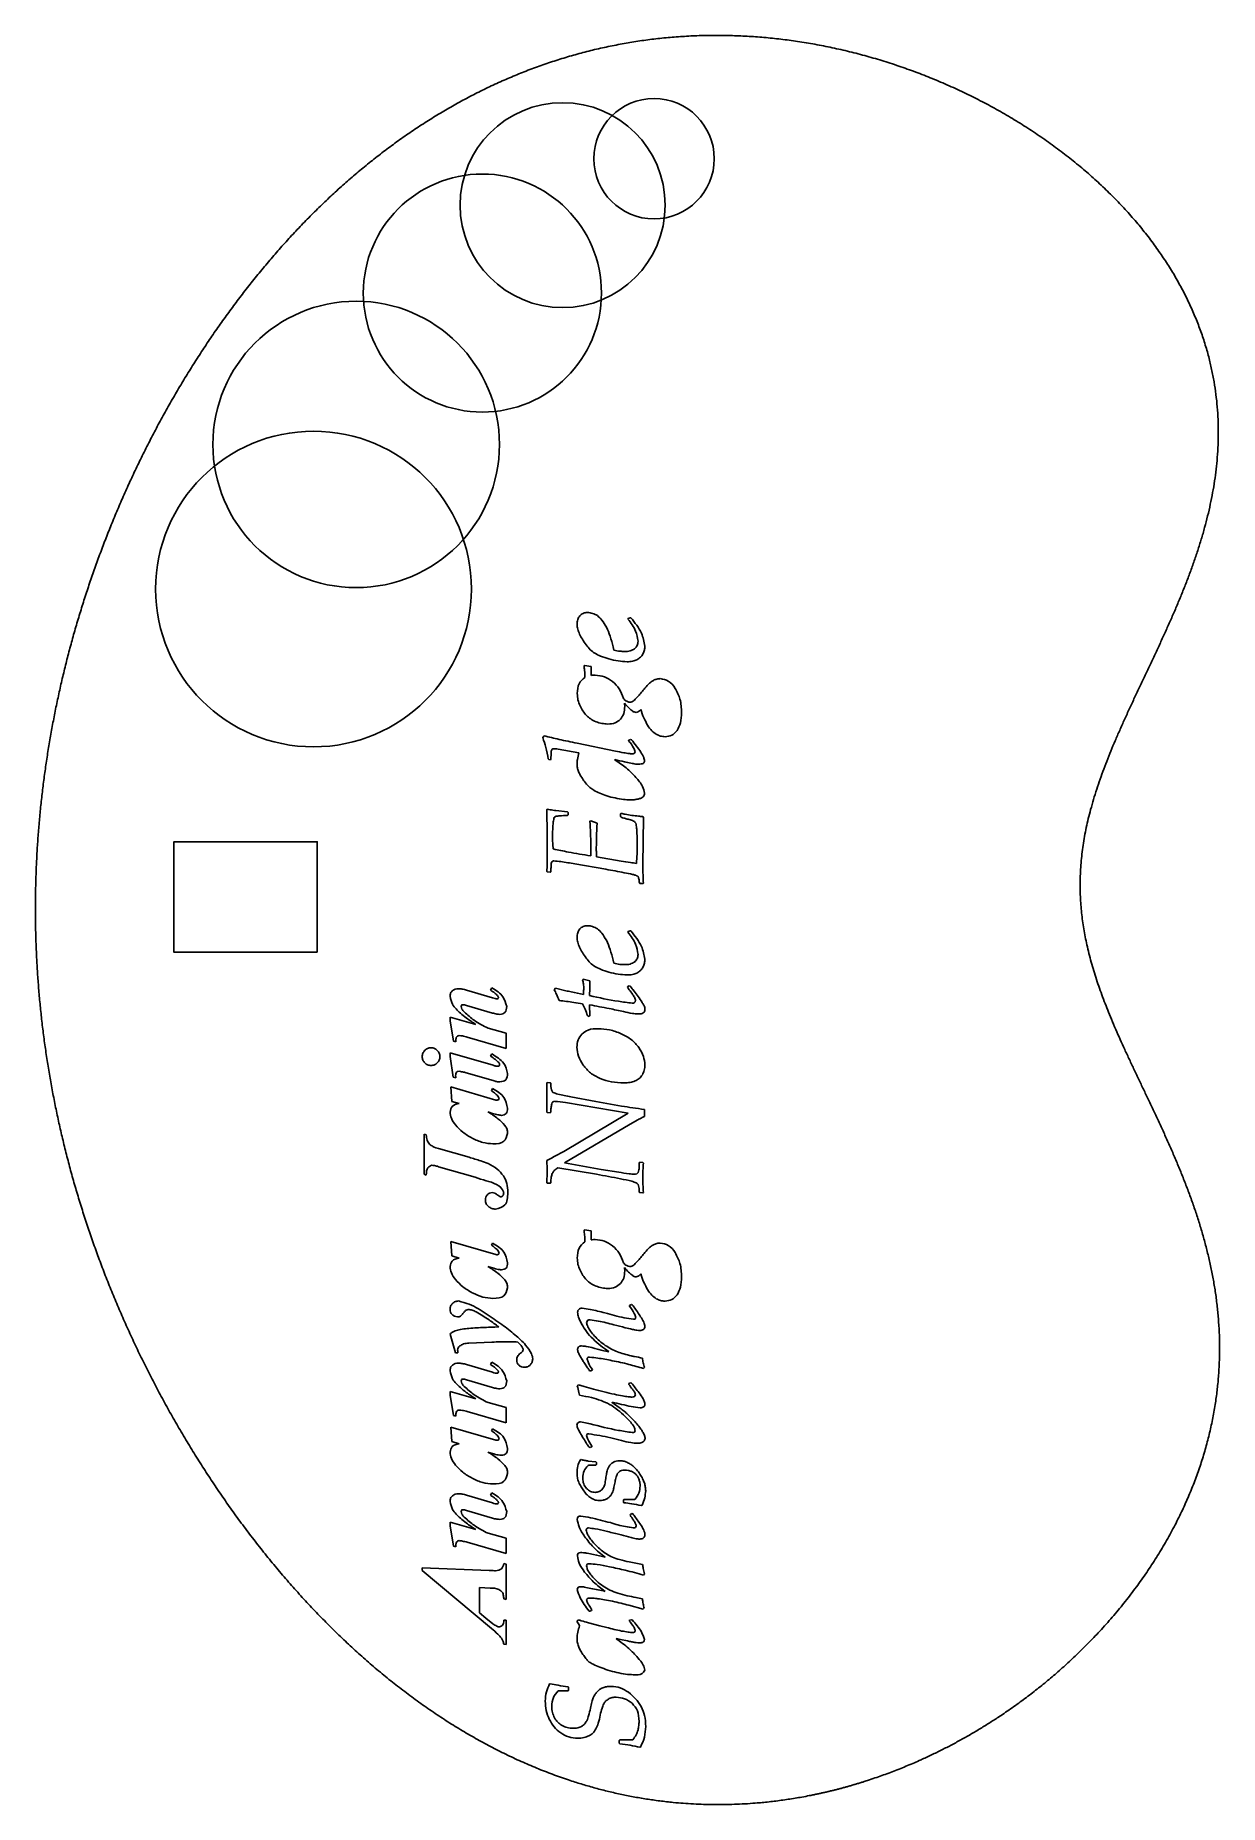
# Model space of a CAD drawing. Header units: millimetres. Extents: x -78 to -10, y -53 to 49.
import ezdxf

# ---------------------------------------------------------------- set-up
doc = ezdxf.new("R2010")
doc.units = ezdxf.units.MM
doc.layers.get('0').update_dxf_attribs({"linetype": 'CONTINUOUS'})

msp = doc.modelspace()

# ---------------------------------------------------------------- linework, layer by layer
for p, q in [((-44.39, 14.96), (-44.37, 15)), ((-44.37, 15), (-44.27, 15.04)), ((-44.27, 15.04), (-44.22, 15.04)), ((-45.24, 13.36), (-45.2, 13.18)), ((-46.91, 12.29), (-46.89, 12.3)), ((-46.89, 12.3), (-46.5, 12.24)), ((-49.28, 8.15), (-49.21, 8.25)), ((-48.8, 7.23), (-48.81, 6.91)), ((-47.21, 7.28), (-48.4, 7.48)), ((-47.31, 7.83), (-45.11, 7.37)), ((-44.35, 7.95), (-44.34, 8)), ((-44.34, 8), (-44.25, 8.04)), ((-44.25, 8.04), (-44.19, 8.02)), ((-48.94, 6.89), (-48.97, 6.92)), ((-48.84, 6.87), (-48.94, 6.89)), ((-48.81, 6.91), (-48.84, 6.87)), ((-45.14, 6.89), (-45.15, 6.87)), ((-49.05, 4), (-49.02, 4.03)), ((-48.54, 3.96), (-47.86, 3.88)), ((-47.86, 3.88), (-47.83, 3.85)), ((-47.83, 3.71), (-47.86, 3.68)), ((-47.83, 3.85), (-47.83, 3.71)), ((-46.57, 3.35), (-46.53, 3.37)), ((-46.53, 3.37), (-46.16, 3.23)), ((-44.81, 3.77), (-44.78, 3.8)), ((-44.81, 3.61), (-44.81, 3.77)), ((-44.78, 3.57), (-44.81, 3.61)), ((-43.54, 3.61), (-43.5, 3.56)), ((-43.5, 3.56), (-43.53, 0.84)), ((-46.2, 1.29), (-44.77, 1.05)), ((-49.02, 0.43), (-49.05, 0.46)), ((-48.85, 0.41), (-49.02, 0.43)), ((-48.82, 0.43), (-48.85, 0.41)), ((-45.66, 0.58), (-47.44, 0.89)), ((-43.7, -0.23), (-43.73, -0.19)), ((-43.53, -0.24), (-43.7, -0.23)), ((-43.5, -0.21), (-43.53, -0.24)), ((-44.39, -3.04), (-44.37, -3)), ((-44.37, -3), (-44.27, -2.96)), ((-44.27, -2.96), (-44.22, -2.96)), ((-45.24, -4.64), (-45.2, -4.82)), ((-46.99, -5.78), (-46.96, -5.74)), ((-46.96, -5.74), (-46.57, -5.83)), ((-53.66, -6.36), (-52.17, -6.81)), ((-52.29, -6.36), (-52.21, -6.23)), ((-48.62, -6.34), (-48.55, -6.25)), ((-48.55, -6.25), (-47.95, -6.4)), ((-44.42, -6.2), (-44.4, -6.16)), ((-44.31, -6.34), (-44.42, -6.2)), ((-44.4, -6.16), (-44.31, -6.11)), ((-44.31, -6.11), (-44.26, -6.13)), ((-54.61, -8.12), (-54.61, -7.91)), ((-54.61, -7.91), (-53.12, -8.34)), ((-54.41, -9.29), (-54.61, -8.12)), ((-52.17, -7.68), (-53.66, -7.24)), ((-46.68, -7.86), (-46.71, -7.83)), ((-46.61, -7.88), (-46.68, -7.86)), ((-46.58, -7.85), (-46.61, -7.88)), ((-46.59, -7.21), (-46.58, -7.85)), ((-51.39, -9.72), (-53.62, -9.07)), ((-52.42, -8.55), (-51.39, -8.83)), ((-51.39, -8.83), (-51.39, -9.72)), ((-54.61, -10.18), (-54.61, -9.97)), ((-54.61, -9.97), (-52.14, -10.68)), ((-54.27, -9.33), (-54.41, -9.29)), ((-52.28, -10.15), (-52.21, -10.03)), ((-54.42, -11.36), (-54.61, -10.18)), ((-52.07, -11.58), (-53.73, -11.1)), ((-54.51, -12.76), (-54.56, -11.93)), ((-54.56, -11.93), (-51.97, -12.68)), ((-54.28, -11.4), (-54.42, -11.36)), ((-52.22, -12.15), (-52.16, -12.02)), ((-49.05, -11.7), (-49.02, -11.68)), ((-49.02, -11.68), (-48.85, -11.69)), ((-48.85, -11.69), (-48.82, -11.72)), ((-54.09, -12.88), (-54.51, -12.76)), ((-48.81, -13.19), (-48.82, -13.38)), ((-47.97, -12.83), (-48.44, -12.77)), ((-44.37, -13.44), (-47.97, -12.83)), ((-47.67, -12.49), (-46.24, -12.77)), ((-46.24, -12.77), (-44.75, -13.03)), ((-52.16, -13.45), (-52.44, -13.36)), ((-49.02, -13.39), (-49.05, -13.36)), ((-48.85, -13.41), (-49.02, -13.39)), ((-48.82, -13.38), (-48.85, -13.41)), ((-48.08, -15.63), (-44.37, -13.44)), ((-44.26, -14.07), (-48.03, -16.29)), ((-43.82, -13.82), (-44.26, -14.07)), ((-43.43, -13.22), (-43.43, -13.62)), ((-56.1, -16.95), (-56.1, -14.64)), ((-56.1, -14.64), (-55.97, -14.68)), ((-55.27, -15.47), (-53.51, -15.97)), ((-48.59, -15.91), (-48.08, -15.63)), ((-43.73, -16.28), (-43.71, -16.25)), ((-43.71, -16.25), (-43.54, -16.27)), ((-55.97, -16.99), (-56.1, -16.95)), ((-53.17, -17.12), (-55.27, -16.51)), ((-46.2, -16.95), (-48.41, -16.57)), ((-48.03, -16.29), (-45.92, -16.68)), ((-45.92, -16.68), (-44.92, -16.83)), ((-43.54, -16.27), (-43.5, -16.3)), ((-49.02, -17.45), (-49.05, -17.41)), ((-48.85, -17.46), (-49.02, -17.45)), ((-48.82, -17.44), (-48.85, -17.46)), ((-43.71, -18), (-43.74, -17.97)), ((-43.53, -18.02), (-43.71, -18)), ((-43.5, -17.99), (-43.53, -18.02)), ((-46.91, -20.15), (-46.89, -20.14)), ((-46.89, -20.14), (-46.5, -20.2)), ((-54.51, -21.64), (-54.56, -20.82)), ((-54.56, -20.82), (-51.97, -21.56)), ((-52.22, -21.03), (-52.16, -20.91)), ((-54.09, -21.76), (-54.51, -21.64)), ((-52.16, -22.33), (-52.44, -22.25)), ((-44.3, -24.52), (-44.29, -24.48)), ((-44.29, -24.48), (-44.19, -24.43)), ((-44.19, -24.43), (-44.14, -24.45)), ((-54.3, -27.2), (-54.61, -26.13)), ((-54.16, -27.2), (-54.3, -27.2)), ((-52.21, -26.6), (-53.53, -26.65)), ((-45.5, -27.15), (-45.49, -27.13)), ((-53.66, -27.88), (-52.17, -28.33)), ((-52.29, -27.88), (-52.21, -27.75)), ((-46.53, -28.25), (-46.59, -28.24)), ((-46.44, -28.21), (-46.53, -28.25)), ((-46.43, -28.17), (-46.44, -28.21)), ((-43.44, -28.06), (-43.5, -28.11)), ((-54.61, -29.64), (-54.61, -29.43)), ((-54.61, -29.43), (-53.12, -29.86)), ((-52.17, -29.2), (-53.66, -28.76)), ((-47.3, -29.11), (-47.24, -29.05)), ((-44.34, -29.02), (-44.33, -28.98)), ((-44.33, -28.98), (-44.24, -28.94)), ((-44.24, -28.94), (-44.19, -28.95)), ((-54.41, -30.81), (-54.61, -29.64)), ((-52.42, -30.07), (-51.39, -30.35)), ((-51.39, -30.35), (-51.39, -31.24)), ((-45.29, -30.04), (-45.3, -30.07)), ((-45.3, -30.07), (-44.89, -30.36)), ((-54.51, -32.3), (-54.56, -31.48)), ((-54.56, -31.48), (-51.97, -32.22)), ((-54.27, -30.85), (-54.41, -30.81)), ((-51.39, -31.24), (-53.62, -30.59)), ((-54.09, -32.43), (-54.51, -32.3)), ((-52.22, -31.69), (-52.16, -31.57)), ((-52.16, -32.99), (-52.44, -32.91)), ((-47.12, -33.36), (-47.08, -33.34)), ((-46.67, -33.43), (-46.23, -33.48)), ((-46.56, -32.65), (-46.61, -32.64)), ((-46.47, -32.61), (-46.56, -32.65)), ((-46.46, -32.57), (-46.47, -32.61)), ((-46.23, -33.48), (-46.2, -33.51)), ((-46.2, -33.51), (-46.2, -33.63)), ((-46.2, -33.63), (-46.23, -33.66)), ((-53.66, -35.39), (-52.17, -35.84)), ((-52.29, -35.39), (-52.21, -35.26)), ((-52.17, -36.71), (-53.66, -36.27)), ((-44.65, -35.66), (-44.62, -35.63)), ((-44.65, -35.8), (-44.65, -35.66)), ((-44.62, -35.83), (-44.65, -35.8)), ((-44.62, -35.63), (-43.99, -35.63)), ((-44.27, -36.54), (-44.25, -36.5)), ((-44.25, -36.5), (-44.16, -36.45)), ((-44.16, -36.45), (-44.1, -36.46)), ((-43.58, -35.97), (-43.62, -35.99)), ((-54.61, -37.15), (-54.61, -36.94)), ((-54.61, -36.94), (-53.12, -37.37)), ((-54.41, -38.32), (-54.61, -37.15)), ((-52.42, -37.58), (-51.39, -37.86)), ((-54.27, -38.36), (-54.41, -38.32)), ((-51.39, -38.75), (-53.62, -38.1)), ((-51.39, -37.86), (-51.39, -38.75)), ((-56.21, -39.72), (-56.21, -39.56)), ((-56.21, -39.56), (-52.36, -39.72)), ((-51.52, -39.32), (-51.39, -39.35)), ((-51.39, -39.35), (-51.39, -41.39)), ((-52.23, -43.05), (-56.21, -39.72)), ((-43.44, -39.92), (-43.49, -39.98)), ((-52.31, -40.73), (-52.91, -40.7)), ((-52.91, -40.7), (-52.91, -42.15)), ((-51.39, -41.39), (-51.52, -41.35)), ((-52.91, -42.15), (-52.55, -42.45)), ((-52.55, -42.45), (-52.15, -42.78)), ((-51.52, -42.58), (-51.39, -42.58)), ((-51.39, -42.58), (-51.39, -43.98)), ((-47.32, -42.64), (-47.25, -42.56)), ((-47.17, -42.89), (-47.32, -42.64)), ((-46.57, -42.06), (-46.62, -42.05)), ((-46.48, -42.02), (-46.57, -42.06)), ((-46.46, -41.98), (-46.48, -42.02)), ((-43.52, -41.95), (-44.34, -41.72)), ((-44.31, -42.61), (-44.3, -42.57)), ((-44.3, -42.57), (-44.19, -42.55)), ((-44.19, -42.55), (-44.15, -42.56)), ((-43.46, -41.89), (-43.52, -41.95)), ((-46.66, -42.72), (-46, -42.9)), ((-46, -42.9), (-45.61, -43)), ((-45.05, -43.62), (-45.07, -43.64)), ((-44.82, -43.68), (-45.05, -43.62)), ((-44.41, -43.77), (-44.82, -43.68)), ((-51.39, -43.98), (-51.52, -43.95)), ((-48.89, -46.24), (-48.85, -46.23)), ((-47.83, -46.64), (-48.4, -46.64)), ((-47.83, -46.4), (-47.8, -46.43)), ((-47.8, -46.61), (-47.83, -46.64)), ((-47.8, -46.43), (-47.8, -46.61)), ((-44.89, -49.49), (-44.86, -49.46)), ((-44.89, -49.65), (-44.89, -49.49)), ((-44.85, -49.69), (-44.89, -49.65)), ((-44.86, -49.46), (-44.11, -49.45)), ((-43.67, -49.87), (-43.71, -49.88))]:
    msp.add_line(p, q)
msp.add_lwpolyline([(-62.24, -4.19), (-62.24, 2.16), (-70.47, 2.16), (-70.47, -4.19)], close=True)
for centre, radius in [((-42.89, 41.42), 3.46), ((-48.14, 38.75), 5.89), ((-52.75, 33.7), 6.84), ((-60, 25), 8.23), ((-62.45, 16.69), 9.07)]:
    msp.add_circle(centre, radius)
msp.add_open_spline([(-32.3, -52.28), (-30.82, -51.89), (-27.89, -50.92), (-23.62, -48.87), (-18.45, -45.07), (-13.49, -39.08), (-10.56, -32.43), (-9.92, -25.7), (-11.36, -19.31), (-14.05, -13.42), (-16.85, -8), (-18.64, -2.86), (-18.64, 2.23), (-16.83, 7.47), (-14.01, 13), (-11.32, 18.87), (-9.95, 25), (-10.76, 31.18), (-13.93, 37.05), (-19.18, 42.17), (-25.89, 46.07), (-33.35, 48.39), (-40.89, 48.92), (-48.1, 47.65), (-54.69, 44.76), (-60.55, 40.52), (-65.61, 35.24), (-69.86, 29.23), (-73.3, 22.73), (-75.9, 15.92), (-77.65, 8.95), (-78.53, 1.89), (-78.54, -5.18), (-77.66, -12.23), (-75.89, -19.24), (-73.22, -26.15), (-69.66, -32.86), (-65.24, -39.19), (-59.96, -44.85), (-53.88, -49.42), (-47.09, -52.49), (-41.24, -53.45), (-36.75, -53.23), (-33.77, -52.66), (-32.3, -52.28)], degree=5)
for points, knots in [([(-47.16, 15.15), (-47.1, 15.2), (-46.97, 15.32), (-46.81, 15.33), (-46.72, 15.34)], [0, 0, 0, 0, 0.02335968, 0.0485074, 0.0485074, 0.0485074, 0.0485074]), ([(-46.72, 15.34), (-46.62, 15.33), (-46.41, 15.31), (-46.23, 15.21), (-46.14, 15.16)], [0, 0, 0, 0, 0.03074979, 0.06180517, 0.06180517, 0.06180517, 0.06180517]), ([(-47.31, 14.66), (-47.31, 14.76), (-47.3, 14.93), (-47.2, 15.08), (-47.16, 15.15)], [0, 0, 0, 0, 0.02723481, 0.0517074, 0.0517074, 0.0517074, 0.0517074]), ([(-47.17, 14.1), (-47.21, 14.19), (-47.29, 14.37), (-47.3, 14.57), (-47.31, 14.66)], [0, 0, 0, 0, 0.030592, 0.05860263, 0.05860263, 0.05860263, 0.05860263]), ([(-46.14, 15.16), (-46.05, 15.08), (-45.84, 14.89), (-45.71, 14.64), (-45.63, 14.5)], [0, 0, 0, 0, 0.03635936, 0.08349749, 0.08349749, 0.08349749, 0.08349749]), ([(-45.63, 14.5), (-45.55, 14.33), (-45.39, 13.96), (-45.29, 13.57), (-45.24, 13.36)], [0, 0, 0, 0, 0.0566558, 0.120776, 0.120776, 0.120776, 0.120776]), ([(-43.81, 13.69), (-43.84, 13.89), (-43.93, 14.36), (-44.22, 14.74), (-44.39, 14.96)], [0, 0, 0, 0, 0.0597812, 0.1408972, 0.1408972, 0.1408972, 0.1408972]), ([(-44.22, 15.04), (-43.99, 14.75), (-43.59, 14.27), (-43.46, 13.66), (-43.41, 13.41)], [0, 0, 0, 0, 0.1076726, 0.1845265, 0.1845265, 0.1845265, 0.1845265]), ([(-46.79, 13.48), (-46.87, 13.59), (-47, 13.79), (-47.12, 14), (-47.17, 14.1)], [0, 0, 0, 0, 0.03793219, 0.07211268, 0.07211268, 0.07211268, 0.07211268]), ([(-46.3, 13), (-46.39, 13.06), (-46.58, 13.2), (-46.72, 13.39), (-46.79, 13.48)], [0, 0, 0, 0, 0.03263828, 0.06981289, 0.06981289, 0.06981289, 0.06981289]), ([(-44.57, 13.1), (-44.47, 13.1), (-44.27, 13.11), (-44.09, 13.21), (-44.01, 13.25)], [0, 0, 0, 0, 0.03178391, 0.05877683, 0.05877683, 0.05877683, 0.05877683]), ([(-44.01, 13.25), (-43.95, 13.31), (-43.83, 13.43), (-43.82, 13.6), (-43.81, 13.69)], [0, 0, 0, 0, 0.02434479, 0.04987457, 0.04987457, 0.04987457, 0.04987457]), ([(-43.41, 13.41), (-43.42, 13.33), (-43.43, 13.18), (-43.49, 13.03), (-43.53, 12.96)], [0, 0, 0, 0, 0.02227048, 0.04644357, 0.04644357, 0.04644357, 0.04644357]), ([(-46.86, 11.61), (-46.87, 11.74), (-46.87, 11.97), (-46.9, 12.19), (-46.91, 12.29)], [0, 0, 0, 0, 0.03958513, 0.06782031, 0.06782031, 0.06782031, 0.06782031]), ([(-46.5, 12.24), (-46.51, 12.2), (-46.51, 12.14), (-46.51, 12.07), (-46.51, 12.04)], [0, 0, 0, 0, 0.01036871, 0.02033127, 0.02033127, 0.02033127, 0.02033127]), ([(-45.48, 12.67), (-45.64, 12.72), (-45.93, 12.81), (-46.19, 12.94), (-46.3, 13)], [0, 0, 0, 0, 0.05070794, 0.08800839, 0.08800839, 0.08800839, 0.08800839]), ([(-44.44, 12.51), (-44.61, 12.52), (-44.96, 12.54), (-45.3, 12.63), (-45.48, 12.67)], [0, 0, 0, 0, 0.050602, 0.1056243, 0.1056243, 0.1056243, 0.1056243]), ([(-45.2, 13.18), (-45.08, 13.15), (-44.88, 13.11), (-44.67, 13.1), (-44.57, 13.1)], [0, 0, 0, 0, 0.03487087, 0.06306354, 0.06306354, 0.06306354, 0.06306354]), ([(-43.87, 12.62), (-43.95, 12.59), (-44.14, 12.52), (-44.33, 12.51), (-44.44, 12.51)], [0, 0, 0, 0, 0.0267282, 0.05849097, 0.05849097, 0.05849097, 0.05849097]), ([(-43.53, 12.96), (-43.57, 12.89), (-43.66, 12.75), (-43.8, 12.67), (-43.87, 12.62)], [0, 0, 0, 0, 0.02452289, 0.0486807, 0.0486807, 0.0486807, 0.0486807]), ([(-47.3, 10.68), (-47.29, 10.88), (-47.27, 11.25), (-46.99, 11.5), (-46.86, 11.61)], [0, 0, 0, 0, 0.0579745, 0.1070002, 0.1070002, 0.1070002, 0.1070002]), ([(-46.51, 12.04), (-46.51, 11.99), (-46.51, 11.88), (-46.5, 11.78), (-46.5, 11.72)], [0, 0, 0, 0, 0.01465365, 0.03129652, 0.03129652, 0.03129652, 0.03129652]), ([(-46.5, 11.72), (-46.46, 11.73), (-46.38, 11.74), (-46.3, 11.74), (-46.27, 11.74)], [0, 0, 0, 0, 0.01197148, 0.02272078, 0.02272078, 0.02272078, 0.02272078]), ([(-46.27, 11.74), (-46.09, 11.72), (-45.72, 11.69), (-45.42, 11.48), (-45.27, 11.38)], [0, 0, 0, 0, 0.0535506, 0.108161, 0.108161, 0.108161, 0.108161]), ([(-45.27, 11.38), (-45.13, 11.24), (-44.84, 10.97), (-44.72, 10.59), (-44.65, 10.4)], [0, 0, 0, 0, 0.0567898, 0.1167367, 0.1167367, 0.1167367, 0.1167367]), ([(-43.41, 11), (-43.33, 11.09), (-43.19, 11.26), (-43.01, 11.38), (-42.93, 11.44)], [0, 0, 0, 0, 0.03783601, 0.06542812, 0.06542812, 0.06542812, 0.06542812]), ([(-42.93, 11.44), (-42.86, 11.47), (-42.74, 11.52), (-42.6, 11.53), (-42.53, 11.54)], [0, 0, 0, 0, 0.02165446, 0.04106608, 0.04106608, 0.04106608, 0.04106608]), ([(-42.53, 11.54), (-42.37, 11.51), (-42.01, 11.44), (-41.79, 11.15), (-41.67, 10.98)], [0, 0, 0, 0, 0.0487896, 0.106191, 0.106191, 0.106191, 0.106191]), ([(-47.14, 9.97), (-47.19, 10.09), (-47.28, 10.31), (-47.29, 10.55), (-47.3, 10.68)], [0, 0, 0, 0, 0.03562534, 0.07230862, 0.07230862, 0.07230862, 0.07230862]), ([(-44.65, 10.4), (-44.59, 10.34), (-44.49, 10.23), (-44.36, 10.2), (-44.3, 10.18)], [0, 0, 0, 0, 0.02520986, 0.04213334, 0.04213334, 0.04213334, 0.04213334]), ([(-44.3, 10.18), (-44.25, 10.19), (-44.15, 10.2), (-44.06, 10.27), (-44.02, 10.3)], [0, 0, 0, 0, 0.0146896, 0.03074029, 0.03074029, 0.03074029, 0.03074029]), ([(-44.02, 10.3), (-43.95, 10.38), (-43.73, 10.6), (-43.54, 10.84), (-43.41, 11)], [0, 0, 0, 0, 0.03184793, 0.09276087, 0.09276087, 0.09276087, 0.09276087]), ([(-41.67, 10.98), (-41.57, 10.78), (-41.34, 10.34), (-41.32, 9.85), (-41.31, 9.59)], [0, 0, 0, 0, 0.0680645, 0.1451523, 0.1451523, 0.1451523, 0.1451523]), ([(-46.77, 9.42), (-46.84, 9.51), (-46.99, 9.68), (-47.09, 9.87), (-47.14, 9.97)], [0, 0, 0, 0, 0.03208941, 0.06648977, 0.06648977, 0.06648977, 0.06648977]), ([(-46.22, 9.06), (-46.33, 9.11), (-46.53, 9.2), (-46.7, 9.35), (-46.77, 9.42)], [0, 0, 0, 0, 0.03443761, 0.06629078, 0.06629078, 0.06629078, 0.06629078]), ([(-44.82, 9.2), (-44.91, 9.12), (-45.13, 8.95), (-45.4, 8.94), (-45.55, 8.93)], [0, 0, 0, 0, 0.0366871, 0.07966582, 0.07966582, 0.07966582, 0.07966582]), ([(-44.57, 9.94), (-44.58, 9.8), (-44.59, 9.53), (-44.75, 9.31), (-44.82, 9.2)], [0, 0, 0, 0, 0.04214373, 0.07912395, 0.07912395, 0.07912395, 0.07912395]), ([(-44.17, 9.71), (-44.23, 9.76), (-44.38, 9.89), (-44.51, 10.04), (-44.58, 10.12)], [0, 0, 0, 0, 0.02433481, 0.05861641, 0.05861641, 0.05861641, 0.05861641]), ([(-44.58, 10.12), (-44.58, 10.09), (-44.58, 10.03), (-44.57, 9.97), (-44.57, 9.94)], [0, 0, 0, 0, 0.01027111, 0.01837874, 0.01837874, 0.01837874, 0.01837874]), ([(-43.92, 9.59), (-43.96, 9.6), (-44.05, 9.62), (-44.12, 9.67), (-44.17, 9.71)], [0, 0, 0, 0, 0.01128867, 0.0278267, 0.0278267, 0.0278267, 0.0278267]), ([(-43.65, 9.77), (-43.7, 9.72), (-43.78, 9.64), (-43.88, 9.6), (-43.92, 9.59)], [0, 0, 0, 0, 0.02074387, 0.0328945, 0.0328945, 0.0328945, 0.0328945]), ([(-43.26, 8.86), (-43.33, 9), (-43.5, 9.29), (-43.6, 9.6), (-43.65, 9.77)], [0, 0, 0, 0, 0.0470884, 0.09857713, 0.09857713, 0.09857713, 0.09857713]), ([(-41.31, 9.59), (-41.32, 9.39), (-41.33, 9.02), (-41.49, 8.7), (-41.57, 8.56)], [0, 0, 0, 0, 0.0602574, 0.1081346, 0.1081346, 0.1081346, 0.1081346]), ([(-48.97, 6.92), (-49.01, 7.14), (-49.08, 7.56), (-49.22, 7.96), (-49.28, 8.15)], [0, 0, 0, 0, 0.0686406, 0.1270201, 0.1270201, 0.1270201, 0.1270201]), ([(-49.21, 8.25), (-48.92, 8.18), (-48.29, 8.03), (-47.66, 7.9), (-47.31, 7.83)], [0, 0, 0, 0, 0.0882458, 0.1940131, 0.1940131, 0.1940131, 0.1940131]), ([(-45.55, 8.93), (-45.66, 8.94), (-45.89, 8.95), (-46.11, 9.02), (-46.22, 9.06)], [0, 0, 0, 0, 0.03409758, 0.06937121, 0.06937121, 0.06937121, 0.06937121]), ([(-42.76, 8.34), (-42.85, 8.4), (-43.05, 8.55), (-43.18, 8.75), (-43.26, 8.86)], [0, 0, 0, 0, 0.03193706, 0.07236722, 0.07236722, 0.07236722, 0.07236722]), ([(-42.26, 8.2), (-42.35, 8.21), (-42.52, 8.22), (-42.68, 8.3), (-42.76, 8.34)], [0, 0, 0, 0, 0.02553611, 0.05275978, 0.05275978, 0.05275978, 0.05275978]), ([(-41.57, 8.56), (-41.66, 8.45), (-41.85, 8.24), (-42.12, 8.21), (-42.26, 8.2)], [0, 0, 0, 0, 0.04036276, 0.08033915, 0.08033915, 0.08033915, 0.08033915]), ([(-48.77, 7.45), (-48.78, 7.42), (-48.8, 7.35), (-48.8, 7.28), (-48.8, 7.23)], [0, 0, 0, 0, 0.00884913, 0.02211052, 0.02211052, 0.02211052, 0.02211052]), ([(-48.65, 7.51), (-48.67, 7.51), (-48.72, 7.51), (-48.75, 7.47), (-48.77, 7.45)], [0, 0, 0, 0, 0.00747896, 0.01407605, 0.01407605, 0.01407605, 0.01407605]), ([(-48.4, 7.48), (-48.44, 7.49), (-48.53, 7.51), (-48.61, 7.51), (-48.65, 7.51)], [0, 0, 0, 0, 0.01387135, 0.0252264, 0.0252264, 0.0252264, 0.0252264]), ([(-47.31, 6.62), (-47.31, 6.71), (-47.29, 6.94), (-47.24, 7.15), (-47.21, 7.28)], [0, 0, 0, 0, 0.027842, 0.06643383, 0.06643383, 0.06643383, 0.06643383]), ([(-45.11, 7.37), (-44.95, 7.34), (-44.68, 7.28), (-44.42, 7.25), (-44.31, 7.23)], [0, 0, 0, 0, 0.04886183, 0.08086226, 0.08086226, 0.08086226, 0.08086226]), ([(-43.97, 7.33), (-44, 7.41), (-44.08, 7.64), (-44.24, 7.83), (-44.35, 7.95)], [0, 0, 0, 0, 0.02478982, 0.07300334, 0.07300334, 0.07300334, 0.07300334]), ([(-44.31, 7.23), (-44.29, 7.23), (-44.24, 7.22), (-44.19, 7.22), (-44.16, 7.22)], [0, 0, 0, 0, 0.00754225, 0.01525959, 0.01525959, 0.01525959, 0.01525959]), ([(-44.19, 8.02), (-44.09, 7.91), (-43.9, 7.68), (-43.73, 7.43), (-43.65, 7.31)], [0, 0, 0, 0, 0.04647289, 0.08971043, 0.08971043, 0.08971043, 0.08971043]), ([(-44.16, 7.22), (-44.11, 7.22), (-44.02, 7.22), (-43.98, 7.3), (-43.97, 7.33)], [0, 0, 0, 0, 0.0143258, 0.02377412, 0.02377412, 0.02377412, 0.02377412]), ([(-43.65, 7.31), (-43.59, 7.21), (-43.49, 7.06), (-43.44, 6.88), (-43.43, 6.81)], [0, 0, 0, 0, 0.03447405, 0.05517207, 0.05517207, 0.05517207, 0.05517207]), ([(-47.23, 6.21), (-47.25, 6.28), (-47.3, 6.41), (-47.31, 6.55), (-47.31, 6.62)], [0, 0, 0, 0, 0.02127061, 0.04222045, 0.04222045, 0.04222045, 0.04222045]), ([(-46.96, 5.73), (-47.02, 5.82), (-47.12, 5.97), (-47.2, 6.13), (-47.23, 6.21)], [0, 0, 0, 0, 0.03044365, 0.05498873, 0.05498873, 0.05498873, 0.05498873]), ([(-45.15, 6.87), (-44.92, 6.72), (-44.48, 6.44), (-44.11, 6.05), (-43.93, 5.86)], [0, 0, 0, 0, 0.0805192, 0.1582436, 0.1582436, 0.1582436, 0.1582436]), ([(-44.22, 6.68), (-44.34, 6.7), (-44.65, 6.77), (-44.96, 6.84), (-45.14, 6.89)], [0, 0, 0, 0, 0.03859445, 0.09510224, 0.09510224, 0.09510224, 0.09510224]), ([(-43.78, 6.62), (-43.84, 6.62), (-43.99, 6.63), (-44.13, 6.66), (-44.22, 6.68)], [0, 0, 0, 0, 0.01817046, 0.04396224, 0.04396224, 0.04396224, 0.04396224]), ([(-43.52, 6.67), (-43.55, 6.66), (-43.64, 6.62), (-43.73, 6.62), (-43.78, 6.62)], [0, 0, 0, 0, 0.01167666, 0.02711388, 0.02711388, 0.02711388, 0.02711388]), ([(-43.43, 6.81), (-43.43, 6.78), (-43.44, 6.72), (-43.49, 6.69), (-43.52, 6.67)], [0, 0, 0, 0, 0.0077875, 0.01670495, 0.01670495, 0.01670495, 0.01670495]), ([(-46.58, 5.29), (-46.65, 5.35), (-46.79, 5.49), (-46.9, 5.64), (-46.96, 5.73)], [0, 0, 0, 0, 0.02717365, 0.05844361, 0.05844361, 0.05844361, 0.05844361]), ([(-46.01, 4.95), (-46.13, 5), (-46.33, 5.1), (-46.5, 5.23), (-46.58, 5.29)], [0, 0, 0, 0, 0.03705701, 0.06608628, 0.06608628, 0.06608628, 0.06608628]), ([(-43.93, 5.86), (-43.79, 5.7), (-43.55, 5.43), (-43.46, 5.08), (-43.43, 4.95)], [0, 0, 0, 0, 0.064285, 0.1054675, 0.1054675, 0.1054675, 0.1054675]), ([(-45.12, 4.68), (-45.28, 4.71), (-45.59, 4.78), (-45.88, 4.9), (-46.01, 4.95)], [0, 0, 0, 0, 0.04966898, 0.09359384, 0.09359384, 0.09359384, 0.09359384]), ([(-44.27, 4.57), (-44.4, 4.57), (-44.68, 4.59), (-44.96, 4.64), (-45.12, 4.68)], [0, 0, 0, 0, 0.0378917, 0.08557541, 0.08557541, 0.08557541, 0.08557541]), ([(-43.81, 4.62), (-43.89, 4.6), (-44.04, 4.57), (-44.19, 4.57), (-44.27, 4.57)], [0, 0, 0, 0, 0.02278154, 0.04644839, 0.04644839, 0.04644839, 0.04644839]), ([(-43.51, 4.75), (-43.55, 4.72), (-43.64, 4.66), (-43.75, 4.63), (-43.81, 4.62)], [0, 0, 0, 0, 0.01378898, 0.03315363, 0.03315363, 0.03315363, 0.03315363]), ([(-43.43, 4.95), (-43.43, 4.91), (-43.44, 4.84), (-43.49, 4.78), (-43.51, 4.75)], [0, 0, 0, 0, 0.01103223, 0.02200214, 0.02200214, 0.02200214, 0.02200214]), ([(-49.02, 1.28), (-49.02, 1.85), (-49.02, 2.75), (-49.05, 3.66), (-49.05, 4)], [0, 0, 0, 0, 0.1707047, 0.2719038, 0.2719038, 0.2719038, 0.2719038]), ([(-49.02, 4.03), (-48.97, 4.02), (-48.81, 4), (-48.64, 3.97), (-48.54, 3.96)], [0, 0, 0, 0, 0.01676617, 0.0489453, 0.0489453, 0.0489453, 0.0489453]), ([(-48.69, 3.18), (-48.7, 3.07), (-48.71, 2.85), (-48.72, 2.62), (-48.72, 2.51)], [0, 0, 0, 0, 0.03303215, 0.06668241, 0.06668241, 0.06668241, 0.06668241]), ([(-48.62, 3.56), (-48.63, 3.52), (-48.67, 3.4), (-48.68, 3.26), (-48.69, 3.18)], [0, 0, 0, 0, 0.01293189, 0.0390047, 0.0390047, 0.0390047, 0.0390047]), ([(-48.52, 3.63), (-48.54, 3.62), (-48.58, 3.61), (-48.61, 3.58), (-48.62, 3.56)], [0, 0, 0, 0, 0.00630262, 0.01275932, 0.01275932, 0.01275932, 0.01275932]), ([(-47.86, 3.68), (-48.01, 3.67), (-48.23, 3.66), (-48.45, 3.64), (-48.52, 3.63)], [0, 0, 0, 0, 0.04625841, 0.06603773, 0.06603773, 0.06603773, 0.06603773]), ([(-46.52, 2.05), (-46.53, 2.24), (-46.53, 2.68), (-46.56, 3.11), (-46.57, 3.35)], [0, 0, 0, 0, 0.0590957, 0.130194, 0.130194, 0.130194, 0.130194]), ([(-46.16, 3.23), (-46.18, 2.96), (-46.2, 2.49), (-46.2, 2.03), (-46.21, 1.83)], [0, 0, 0, 0, 0.0804355, 0.1395273, 0.1395273, 0.1395273, 0.1395273]), ([(-44.78, 3.8), (-44.7, 3.78), (-44.5, 3.73), (-44.29, 3.7), (-44.17, 3.68)], [0, 0, 0, 0, 0.02452847, 0.06224989, 0.06224989, 0.06224989, 0.06224989]), ([(-44.44, 3.47), (-44.5, 3.49), (-44.61, 3.52), (-44.73, 3.55), (-44.78, 3.57)], [0, 0, 0, 0, 0.01973383, 0.03536428, 0.03536428, 0.03536428, 0.03536428]), ([(-44.06, 3.35), (-44.1, 3.37), (-44.22, 3.42), (-44.35, 3.45), (-44.44, 3.47)], [0, 0, 0, 0, 0.01453493, 0.04006872, 0.04006872, 0.04006872, 0.04006872]), ([(-44.17, 3.68), (-44.04, 3.66), (-43.83, 3.64), (-43.62, 3.62), (-43.54, 3.61)], [0, 0, 0, 0, 0.03795558, 0.06311834, 0.06311834, 0.06311834, 0.06311834]), ([(-43.94, 3.23), (-43.96, 3.25), (-43.98, 3.3), (-44.03, 3.33), (-44.06, 3.35)], [0, 0, 0, 0, 0.00805792, 0.01666156, 0.01666156, 0.01666156, 0.01666156]), ([(-43.88, 2.81), (-43.89, 2.9), (-43.9, 3.05), (-43.93, 3.18), (-43.94, 3.23)], [0, 0, 0, 0, 0.02793188, 0.04249129, 0.04249129, 0.04249129, 0.04249129]), ([(-48.72, 2.51), (-48.72, 2.37), (-48.72, 2.12), (-48.69, 1.87), (-48.68, 1.75)], [0, 0, 0, 0, 0.04219684, 0.07589382, 0.07589382, 0.07589382, 0.07589382]), ([(-46.53, 1.35), (-46.53, 1.47), (-46.52, 1.71), (-46.52, 1.94), (-46.52, 2.05)], [0, 0, 0, 0, 0.03692481, 0.06954322, 0.06954322, 0.06954322, 0.06954322]), ([(-43.85, 1.97), (-43.86, 2.12), (-43.86, 2.4), (-43.87, 2.68), (-43.88, 2.81)], [0, 0, 0, 0, 0.04585442, 0.08423979, 0.08423979, 0.08423979, 0.08423979]), ([(-49.05, 0.46), (-49.04, 0.6), (-49.03, 0.87), (-49.02, 1.14), (-49.02, 1.28)], [0, 0, 0, 0, 0.03932743, 0.08132736, 0.08132736, 0.08132736, 0.08132736]), ([(-48.75, 1.03), (-48.76, 1.01), (-48.79, 0.95), (-48.79, 0.89), (-48.8, 0.86)], [0, 0, 0, 0, 0.00676953, 0.01808956, 0.01808956, 0.01808956, 0.01808956]), ([(-48.64, 1.06), (-48.66, 1.06), (-48.7, 1.06), (-48.73, 1.04), (-48.75, 1.03)], [0, 0, 0, 0, 0.00650493, 0.01171384, 0.01171384, 0.01171384, 0.01171384]), ([(-48.68, 1.75), (-48.39, 1.69), (-47.68, 1.54), (-46.96, 1.42), (-46.53, 1.35)], [0, 0, 0, 0, 0.0893065, 0.2185989, 0.2185989, 0.2185989, 0.2185989]), ([(-47.44, 0.89), (-47.71, 0.94), (-48.11, 1.01), (-48.51, 1.05), (-48.64, 1.06)], [0, 0, 0, 0, 0.0816418, 0.1207353, 0.1207353, 0.1207353, 0.1207353]), ([(-46.21, 1.83), (-46.21, 1.76), (-46.2, 1.58), (-46.2, 1.4), (-46.2, 1.29)], [0, 0, 0, 0, 0.02285278, 0.0539128, 0.0539128, 0.0539128, 0.0539128]), ([(-44.77, 1.05), (-44.6, 1.02), (-44.31, 0.97), (-44.02, 0.94), (-43.9, 0.92)], [0, 0, 0, 0, 0.05333357, 0.08812355, 0.08812355, 0.08812355, 0.08812355]), ([(-43.9, 0.92), (-43.89, 1.1), (-43.86, 1.45), (-43.86, 1.8), (-43.85, 1.97)], [0, 0, 0, 0, 0.0532416, 0.1048172, 0.1048172, 0.1048172, 0.1048172]), ([(-48.8, 0.86), (-48.8, 0.8), (-48.81, 0.66), (-48.82, 0.52), (-48.82, 0.43)], [0, 0, 0, 0, 0.01744471, 0.04228177, 0.04228177, 0.04228177, 0.04228177]), ([(-44.12, 0.29), (-44.28, 0.32), (-44.79, 0.42), (-45.31, 0.52), (-45.66, 0.58)], [0, 0, 0, 0, 0.0488379, 0.1575154, 0.1575154, 0.1575154, 0.1575154]), ([(-43.83, 0.18), (-43.87, 0.2), (-43.96, 0.25), (-44.06, 0.27), (-44.12, 0.29)], [0, 0, 0, 0, 0.01240384, 0.03066244, 0.03066244, 0.03066244, 0.03066244]), ([(-43.79, 0.13), (-43.79, 0.14), (-43.81, 0.16), (-43.82, 0.17), (-43.83, 0.18)], [0, 0, 0, 0, 0.00314448, 0.00639672, 0.00639672, 0.00639672, 0.00639672]), ([(-43.73, -0.19), (-43.74, -0.12), (-43.75, -0.01), (-43.78, 0.09), (-43.79, 0.13)], [0, 0, 0, 0, 0.02158636, 0.03214994, 0.03214994, 0.03214994, 0.03214994]), ([(-43.53, 0.84), (-43.53, 0.64), (-43.53, 0.29), (-43.51, -0.06), (-43.5, -0.21)], [0, 0, 0, 0, 0.0602592, 0.1051445, 0.1051445, 0.1051445, 0.1051445]), ([(-47.31, -3.34), (-47.31, -3.24), (-47.3, -3.07), (-47.2, -2.92), (-47.16, -2.85)], [0, 0, 0, 0, 0.02723481, 0.0517074, 0.0517074, 0.0517074, 0.0517074]), ([(-47.16, -2.85), (-47.1, -2.8), (-46.97, -2.68), (-46.81, -2.67), (-46.72, -2.66)], [0, 0, 0, 0, 0.02335968, 0.0485074, 0.0485074, 0.0485074, 0.0485074]), ([(-46.72, -2.66), (-46.62, -2.67), (-46.41, -2.69), (-46.23, -2.79), (-46.14, -2.84)], [0, 0, 0, 0, 0.03074986, 0.06180504, 0.06180504, 0.06180504, 0.06180504]), ([(-46.14, -2.84), (-46.05, -2.92), (-45.84, -3.11), (-45.71, -3.36), (-45.63, -3.5)], [0, 0, 0, 0, 0.03635936, 0.08349749, 0.08349749, 0.08349749, 0.08349749]), ([(-43.81, -4.31), (-43.84, -4.11), (-43.93, -3.64), (-44.22, -3.26), (-44.39, -3.04)], [0, 0, 0, 0, 0.0597812, 0.1408972, 0.1408972, 0.1408972, 0.1408972]), ([(-44.22, -2.96), (-43.99, -3.25), (-43.59, -3.73), (-43.46, -4.34), (-43.41, -4.59)], [0, 0, 0, 0, 0.1076726, 0.1845265, 0.1845265, 0.1845265, 0.1845265]), ([(-47.17, -3.9), (-47.21, -3.81), (-47.29, -3.63), (-47.3, -3.43), (-47.31, -3.34)], [0, 0, 0, 0, 0.03059155, 0.05860266, 0.05860266, 0.05860266, 0.05860266]), ([(-46.79, -4.52), (-46.87, -4.41), (-47, -4.21), (-47.12, -4), (-47.17, -3.9)], [0, 0, 0, 0, 0.03793259, 0.07211266, 0.07211266, 0.07211266, 0.07211266]), ([(-45.63, -3.5), (-45.55, -3.67), (-45.39, -4.04), (-45.29, -4.43), (-45.24, -4.64)], [0, 0, 0, 0, 0.0566558, 0.120776, 0.120776, 0.120776, 0.120776]), ([(-46.3, -5), (-46.39, -4.94), (-46.58, -4.8), (-46.72, -4.61), (-46.79, -4.52)], [0, 0, 0, 0, 0.03263828, 0.06981289, 0.06981289, 0.06981289, 0.06981289]), ([(-45.48, -5.33), (-45.64, -5.28), (-45.93, -5.19), (-46.19, -5.06), (-46.3, -5)], [0, 0, 0, 0, 0.05070794, 0.08800839, 0.08800839, 0.08800839, 0.08800839]), ([(-45.2, -4.82), (-45.08, -4.85), (-44.88, -4.89), (-44.67, -4.9), (-44.57, -4.9)], [0, 0, 0, 0, 0.03487087, 0.06306354, 0.06306354, 0.06306354, 0.06306354]), ([(-44.57, -4.9), (-44.47, -4.9), (-44.27, -4.89), (-44.09, -4.79), (-44.01, -4.75)], [0, 0, 0, 0, 0.03178391, 0.05877683, 0.05877683, 0.05877683, 0.05877683]), ([(-44.01, -4.75), (-43.95, -4.69), (-43.83, -4.57), (-43.82, -4.4), (-43.81, -4.31)], [0, 0, 0, 0, 0.02434479, 0.04987457, 0.04987457, 0.04987457, 0.04987457]), ([(-43.53, -5.04), (-43.57, -5.11), (-43.66, -5.25), (-43.8, -5.33), (-43.87, -5.38)], [0, 0, 0, 0, 0.02452289, 0.0486807, 0.0486807, 0.0486807, 0.0486807]), ([(-43.41, -4.59), (-43.42, -4.67), (-43.43, -4.82), (-43.49, -4.97), (-43.53, -5.04)], [0, 0, 0, 0, 0.02227048, 0.04644357, 0.04644357, 0.04644357, 0.04644357]), ([(-46.93, -6.32), (-46.93, -6.21), (-46.93, -6.03), (-46.97, -5.85), (-46.99, -5.78)], [0, 0, 0, 0, 0.03303592, 0.05510038, 0.05510038, 0.05510038, 0.05510038]), ([(-46.57, -5.83), (-46.58, -5.92), (-46.58, -6.21), (-46.59, -6.49), (-46.59, -6.68)], [0, 0, 0, 0, 0.02852, 0.08517956, 0.08517956, 0.08517956, 0.08517956]), ([(-44.44, -5.49), (-44.61, -5.48), (-44.96, -5.46), (-45.3, -5.37), (-45.48, -5.33)], [0, 0, 0, 0, 0.050602, 0.1056243, 0.1056243, 0.1056243, 0.1056243]), ([(-43.87, -5.38), (-43.95, -5.41), (-44.14, -5.48), (-44.33, -5.49), (-44.44, -5.49)], [0, 0, 0, 0, 0.02672835, 0.05849108, 0.05849108, 0.05849108, 0.05849108]), ([(-54.61, -6.72), (-54.61, -6.66), (-54.59, -6.53), (-54.51, -6.44), (-54.46, -6.4)], [0, 0, 0, 0, 0.01824987, 0.03623295, 0.03623295, 0.03623295, 0.03623295]), ([(-54.01, -7.69), (-54.19, -7.53), (-54.48, -7.26), (-54.57, -6.88), (-54.61, -6.72)], [0, 0, 0, 0, 0.0681957, 0.116619, 0.116619, 0.116619, 0.116619]), ([(-54.46, -6.4), (-54.42, -6.36), (-54.31, -6.29), (-54.19, -6.29), (-54.13, -6.28)], [0, 0, 0, 0, 0.01754154, 0.03616825, 0.03616825, 0.03616825, 0.03616825]), ([(-54.13, -6.28), (-54.06, -6.29), (-53.9, -6.3), (-53.74, -6.34), (-53.66, -6.36)], [0, 0, 0, 0, 0.02158589, 0.04787043, 0.04787043, 0.04787043, 0.04787043]), ([(-52.14, -6.46), (-52.16, -6.45), (-52.21, -6.42), (-52.26, -6.38), (-52.29, -6.36)], [0, 0, 0, 0, 0.00692625, 0.01779088, 0.01779088, 0.01779088, 0.01779088]), ([(-52.21, -6.23), (-51.96, -6.38), (-51.54, -6.64), (-51.41, -7.11), (-51.35, -7.3)], [0, 0, 0, 0, 0.0828691, 0.1418382, 0.1418382, 0.1418382, 0.1418382]), ([(-52.17, -6.81), (-52.12, -6.82), (-52.04, -6.85), (-51.95, -6.86), (-51.92, -6.86)], [0, 0, 0, 0, 0.01605246, 0.02587603, 0.02587603, 0.02587603, 0.02587603]), ([(-51.86, -6.71), (-51.9, -6.67), (-51.98, -6.57), (-52.09, -6.5), (-52.14, -6.46)], [0, 0, 0, 0, 0.01710176, 0.03773754, 0.03773754, 0.03773754, 0.03773754]), ([(-51.92, -6.86), (-51.9, -6.86), (-51.84, -6.86), (-51.83, -6.81), (-51.83, -6.78)], [0, 0, 0, 0, 0.00717642, 0.01352262, 0.01352262, 0.01352262, 0.01352262]), ([(-51.83, -6.78), (-51.83, -6.77), (-51.83, -6.74), (-51.85, -6.72), (-51.86, -6.71)], [0, 0, 0, 0, 0.003879541, 0.008038362, 0.008038362, 0.008038362, 0.008038362]), ([(-48.34, -6.96), (-48.39, -6.84), (-48.48, -6.63), (-48.58, -6.43), (-48.62, -6.34)], [0, 0, 0, 0, 0.03953355, 0.06748542, 0.06748542, 0.06748542, 0.06748542]), ([(-46.99, -7.16), (-47.16, -7.13), (-47.61, -7.05), (-48.06, -6.99), (-48.34, -6.96)], [0, 0, 0, 0, 0.0516324, 0.1363069, 0.1363069, 0.1363069, 0.1363069]), ([(-47.95, -6.4), (-47.85, -6.42), (-47.51, -6.5), (-47.18, -6.56), (-46.94, -6.61)], [0, 0, 0, 0, 0.0315453, 0.1028866, 0.1028866, 0.1028866, 0.1028866]), ([(-46.94, -6.61), (-46.94, -6.56), (-46.94, -6.46), (-46.93, -6.37), (-46.93, -6.32)], [0, 0, 0, 0, 0.0159425, 0.02854299, 0.02854299, 0.02854299, 0.02854299]), ([(-46.59, -6.68), (-46.04, -6.8), (-45.23, -6.98), (-44.41, -7.08), (-44.14, -7.11)], [0, 0, 0, 0, 0.1685956, 0.2492105, 0.2492105, 0.2492105, 0.2492105]), ([(-44.02, -6.77), (-44.06, -6.71), (-44.15, -6.56), (-44.25, -6.43), (-44.31, -6.34)], [0, 0, 0, 0, 0.01979801, 0.05153936, 0.05153936, 0.05153936, 0.05153936]), ([(-44.26, -6.13), (-44.21, -6.19), (-44.07, -6.37), (-43.94, -6.55), (-43.86, -6.65)], [0, 0, 0, 0, 0.02674334, 0.06661761, 0.06661761, 0.06661761, 0.06661761]), ([(-44.14, -7.11), (-44.09, -7.11), (-43.99, -7.1), (-43.97, -7.01), (-43.96, -6.96)], [0, 0, 0, 0, 0.01397815, 0.02598346, 0.02598346, 0.02598346, 0.02598346]), ([(-43.96, -6.96), (-43.96, -6.94), (-43.97, -6.87), (-44.01, -6.8), (-44.02, -6.77)], [0, 0, 0, 0, 0.00879112, 0.02088347, 0.02088347, 0.02088347, 0.02088347]), ([(-43.86, -6.65), (-43.78, -6.76), (-43.66, -6.94), (-43.54, -7.12), (-43.5, -7.2)], [0, 0, 0, 0, 0.03955372, 0.06534968, 0.06534968, 0.06534968, 0.06534968]), ([(-53.12, -8.34), (-53.31, -8.22), (-53.62, -8.01), (-53.9, -7.78), (-54.01, -7.69)], [0, 0, 0, 0, 0.0672287, 0.1105212, 0.1105212, 0.1105212, 0.1105212]), ([(-53.87, -7.2), (-53.9, -7.2), (-53.96, -7.21), (-53.96, -7.27), (-53.97, -7.3)], [0, 0, 0, 0, 0.00756859, 0.01580199, 0.01580199, 0.01580199, 0.01580199]), ([(-53.97, -7.3), (-53.96, -7.35), (-53.93, -7.48), (-53.84, -7.57), (-53.79, -7.62)], [0, 0, 0, 0, 0.01519547, 0.0370691, 0.0370691, 0.0370691, 0.0370691]), ([(-53.66, -7.24), (-53.7, -7.23), (-53.77, -7.21), (-53.84, -7.2), (-53.87, -7.2)], [0, 0, 0, 0, 0.01343673, 0.02205272, 0.02205272, 0.02205272, 0.02205272]), ([(-53.79, -7.62), (-53.6, -7.79), (-53.19, -8.16), (-52.7, -8.41), (-52.42, -8.55)], [0, 0, 0, 0, 0.0741217, 0.1655869, 0.1655869, 0.1655869, 0.1655869]), ([(-51.74, -7.76), (-51.8, -7.76), (-51.95, -7.74), (-52.09, -7.7), (-52.17, -7.68)], [0, 0, 0, 0, 0.0184553, 0.04427623, 0.04427623, 0.04427623, 0.04427623]), ([(-51.35, -7.3), (-51.36, -7.44), (-51.39, -7.69), (-51.63, -7.74), (-51.74, -7.76)], [0, 0, 0, 0, 0.03565677, 0.06699598, 0.06699598, 0.06699598, 0.06699598]), ([(-46.71, -7.83), (-46.75, -7.71), (-46.84, -7.48), (-46.94, -7.26), (-46.99, -7.16)], [0, 0, 0, 0, 0.04040631, 0.07303784, 0.07303784, 0.07303784, 0.07303784]), ([(-44.64, -7.6), (-44.91, -7.54), (-45.56, -7.4), (-46.22, -7.28), (-46.59, -7.21)], [0, 0, 0, 0, 0.0850951, 0.1995691, 0.1995691, 0.1995691, 0.1995691]), ([(-43.81, -7.73), (-43.92, -7.73), (-44.2, -7.7), (-44.47, -7.64), (-44.64, -7.6)], [0, 0, 0, 0, 0.03229997, 0.08356991, 0.08356991, 0.08356991, 0.08356991]), ([(-43.51, -7.67), (-43.55, -7.69), (-43.65, -7.73), (-43.75, -7.73), (-43.81, -7.73)], [0, 0, 0, 0, 0.01378206, 0.03115156, 0.03115156, 0.03115156, 0.03115156]), ([(-43.41, -7.48), (-43.41, -7.52), (-43.42, -7.6), (-43.48, -7.64), (-43.51, -7.67)], [0, 0, 0, 0, 0.01054039, 0.02176154, 0.02176154, 0.02176154, 0.02176154]), ([(-43.5, -7.2), (-43.47, -7.25), (-43.42, -7.34), (-43.41, -7.44), (-43.41, -7.48)], [0, 0, 0, 0, 0.0169407, 0.03037047, 0.03037047, 0.03037047, 0.03037047]), ([(-54.25, -9.09), (-54.26, -9.12), (-54.28, -9.2), (-54.28, -9.28), (-54.27, -9.33)], [0, 0, 0, 0, 0.00924092, 0.02384221, 0.02384221, 0.02384221, 0.02384221]), ([(-54.09, -8.98), (-54.13, -8.98), (-54.2, -8.99), (-54.23, -9.06), (-54.25, -9.09)], [0, 0, 0, 0, 0.01035464, 0.02112782, 0.02112782, 0.02112782, 0.02112782]), ([(-53.62, -9.07), (-53.71, -9.04), (-53.87, -9), (-54.03, -8.98), (-54.09, -8.98)], [0, 0, 0, 0, 0.02881759, 0.04808717, 0.04808717, 0.04808717, 0.04808717]), ([(-47.32, -9.65), (-47.31, -9.5), (-47.29, -9.22), (-47.12, -9), (-47.04, -8.89)], [0, 0, 0, 0, 0.04226394, 0.08245039, 0.08245039, 0.08245039, 0.08245039]), ([(-47.04, -8.89), (-46.92, -8.8), (-46.65, -8.59), (-46.3, -8.58), (-46.1, -8.58)], [0, 0, 0, 0, 0.0439427, 0.101445, 0.101445, 0.101445, 0.101445]), ([(-46.1, -8.58), (-45.88, -8.59), (-45.42, -8.62), (-44.99, -8.78), (-44.77, -8.87)], [0, 0, 0, 0, 0.0664154, 0.1366878, 0.1366878, 0.1366878, 0.1366878]), ([(-44.77, -8.87), (-44.57, -8.97), (-44.17, -9.17), (-43.89, -9.51), (-43.76, -9.67)], [0, 0, 0, 0, 0.0683437, 0.1305576, 0.1305576, 0.1305576, 0.1305576]), ([(-56.21, -10.19), (-56.2, -10.12), (-56.19, -9.98), (-56.1, -9.88), (-56.06, -9.82)], [0, 0, 0, 0, 0.02018477, 0.03997918, 0.03997918, 0.03997918, 0.03997918]), ([(-56.06, -9.82), (-56.01, -9.78), (-55.9, -9.69), (-55.77, -9.68), (-55.7, -9.68)], [0, 0, 0, 0, 0.01979441, 0.03997943, 0.03997943, 0.03997943, 0.03997943]), ([(-55.7, -9.68), (-55.63, -9.68), (-55.49, -9.7), (-55.39, -9.78), (-55.34, -9.83)], [0, 0, 0, 0, 0.02002955, 0.03990643, 0.03990643, 0.03990643, 0.03990643]), ([(-55.34, -9.83), (-55.29, -9.88), (-55.21, -9.98), (-55.19, -10.12), (-55.19, -10.19)], [0, 0, 0, 0, 0.01987661, 0.03990618, 0.03990618, 0.03990618, 0.03990618]), ([(-51.81, -10.53), (-51.87, -10.47), (-52.02, -10.33), (-52.18, -10.22), (-52.28, -10.15)], [0, 0, 0, 0, 0.02524244, 0.05979607, 0.05979607, 0.05979607, 0.05979607]), ([(-52.21, -10.03), (-51.95, -10.19), (-51.5, -10.45), (-51.35, -10.94), (-51.3, -11.15)], [0, 0, 0, 0, 0.0871274, 0.1487427, 0.1487427, 0.1487427, 0.1487427]), ([(-46.96, -10.67), (-47.06, -10.5), (-47.26, -10.19), (-47.3, -9.82), (-47.32, -9.65)], [0, 0, 0, 0, 0.0582069, 0.1092568, 0.1092568, 0.1092568, 0.1092568]), ([(-43.76, -9.67), (-43.66, -9.83), (-43.47, -10.14), (-43.43, -10.5), (-43.41, -10.66)], [0, 0, 0, 0, 0.056516, 0.1065755, 0.1065755, 0.1065755, 0.1065755]), ([(-56.06, -10.55), (-56.1, -10.5), (-56.19, -10.39), (-56.2, -10.26), (-56.21, -10.19)], [0, 0, 0, 0, 0.01979514, 0.03979238, 0.03979238, 0.03979238, 0.03979238]), ([(-55.7, -10.69), (-55.77, -10.69), (-55.9, -10.68), (-56.01, -10.59), (-56.06, -10.55)], [0, 0, 0, 0, 0.02002346, 0.03984506, 0.03984506, 0.03984506, 0.03984506]), ([(-55.34, -10.55), (-55.39, -10.59), (-55.49, -10.68), (-55.63, -10.69), (-55.7, -10.69)], [0, 0, 0, 0, 0.01987675, 0.03990629, 0.03990629, 0.03990629, 0.03990629]), ([(-55.19, -10.19), (-55.19, -10.25), (-55.21, -10.39), (-55.29, -10.49), (-55.34, -10.55)], [0, 0, 0, 0, 0.01983586, 0.03965817, 0.03965817, 0.03965817, 0.03965817]), ([(-54.09, -11.03), (-54.15, -11.04), (-54.27, -11.07), (-54.28, -11.2), (-54.29, -11.28)], [0, 0, 0, 0, 0.01581765, 0.03478695, 0.03478695, 0.03478695, 0.03478695]), ([(-53.73, -11.1), (-53.8, -11.08), (-53.92, -11.05), (-54.04, -11.04), (-54.09, -11.03)], [0, 0, 0, 0, 0.02164531, 0.03698722, 0.03698722, 0.03698722, 0.03698722]), ([(-52.14, -10.68), (-52.09, -10.7), (-52, -10.73), (-51.9, -10.74), (-51.87, -10.74)], [0, 0, 0, 0, 0.01769214, 0.02824074, 0.02824074, 0.02824074, 0.02824074]), ([(-51.87, -10.74), (-51.84, -10.74), (-51.78, -10.73), (-51.77, -10.67), (-51.76, -10.64)], [0, 0, 0, 0, 0.00825236, 0.01600624, 0.01600624, 0.01600624, 0.01600624]), ([(-51.76, -10.64), (-51.76, -10.63), (-51.77, -10.58), (-51.8, -10.55), (-51.81, -10.53)], [0, 0, 0, 0, 0.00586665, 0.01313988, 0.01313988, 0.01313988, 0.01313988]), ([(-51.3, -11.15), (-51.31, -11.29), (-51.34, -11.57), (-51.61, -11.62), (-51.74, -11.64)], [0, 0, 0, 0, 0.03871167, 0.07443225, 0.07443225, 0.07443225, 0.07443225]), ([(-45.98, -11.44), (-46.18, -11.35), (-46.56, -11.16), (-46.83, -10.83), (-46.96, -10.67)], [0, 0, 0, 0, 0.0636974, 0.1258822, 0.1258822, 0.1258822, 0.1258822]), ([(-43.41, -10.66), (-43.42, -10.77), (-43.43, -10.97), (-43.52, -11.14), (-43.56, -11.23)], [0, 0, 0, 0, 0.03060302, 0.0591916, 0.0591916, 0.0591916, 0.0591916]), ([(-54.29, -11.28), (-54.29, -11.29), (-54.28, -11.34), (-54.28, -11.38), (-54.28, -11.4)], [0, 0, 0, 0, 0.00578457, 0.01263068, 0.01263068, 0.01263068, 0.01263068]), ([(-51.9, -12.4), (-51.94, -12.37), (-52.04, -12.28), (-52.15, -12.2), (-52.22, -12.15)], [0, 0, 0, 0, 0.0135082, 0.04046559, 0.04046559, 0.04046559, 0.04046559]), ([(-52.16, -12.02), (-51.91, -12.17), (-51.46, -12.43), (-51.35, -12.93), (-51.3, -13.15)], [0, 0, 0, 0, 0.0830407, 0.1476836, 0.1476836, 0.1476836, 0.1476836]), ([(-51.74, -11.64), (-51.79, -11.64), (-51.9, -11.63), (-52.01, -11.6), (-52.07, -11.58)], [0, 0, 0, 0, 0.01440586, 0.0332296, 0.0332296, 0.0332296, 0.0332296]), ([(-49.04, -12.53), (-49.04, -12.36), (-49.04, -12.09), (-49.05, -11.81), (-49.05, -11.7)], [0, 0, 0, 0, 0.0499033, 0.08243475, 0.08243475, 0.08243475, 0.08243475]), ([(-48.82, -11.72), (-48.82, -11.85), (-48.82, -12.03), (-48.74, -12.2), (-48.71, -12.25)], [0, 0, 0, 0, 0.03748671, 0.0546453, 0.0546453, 0.0546453, 0.0546453]), ([(-44.62, -11.7), (-44.86, -11.69), (-45.33, -11.67), (-45.77, -11.52), (-45.98, -11.44)], [0, 0, 0, 0, 0.0715712, 0.1389659, 0.1389659, 0.1389659, 0.1389659]), ([(-43.97, -11.58), (-44.07, -11.62), (-44.28, -11.69), (-44.5, -11.69), (-44.62, -11.7)], [0, 0, 0, 0, 0.03041648, 0.06631556, 0.06631556, 0.06631556, 0.06631556]), ([(-43.56, -11.23), (-43.62, -11.31), (-43.73, -11.46), (-43.89, -11.54), (-43.97, -11.58)], [0, 0, 0, 0, 0.02747165, 0.05481543, 0.05481543, 0.05481543, 0.05481543]), ([(-54.61, -13.37), (-54.58, -13.25), (-54.51, -12.98), (-54.24, -12.91), (-54.09, -12.88)], [0, 0, 0, 0, 0.03423367, 0.07718089, 0.07718089, 0.07718089, 0.07718089]), ([(-51.97, -12.68), (-51.96, -12.68), (-51.93, -12.68), (-51.91, -12.68), (-51.9, -12.68)], [0, 0, 0, 0, 0.004052176, 0.007671962, 0.007671962, 0.007671962, 0.007671962]), ([(-51.79, -12.6), (-51.8, -12.57), (-51.82, -12.49), (-51.87, -12.43), (-51.9, -12.4)], [0, 0, 0, 0, 0.00910316, 0.02311496, 0.02311496, 0.02311496, 0.02311496]), ([(-51.9, -12.68), (-51.87, -12.68), (-51.81, -12.68), (-51.8, -12.62), (-51.79, -12.6)], [0, 0, 0, 0, 0.00800698, 0.01518318, 0.01518318, 0.01518318, 0.01518318]), ([(-51.3, -13.15), (-51.31, -13.27), (-51.33, -13.5), (-51.55, -13.54), (-51.66, -13.56)], [0, 0, 0, 0, 0.03185728, 0.06072405, 0.06072405, 0.06072405, 0.06072405]), ([(-49.05, -13.36), (-49.05, -13.25), (-49.04, -12.97), (-49.04, -12.69), (-49.04, -12.53)], [0, 0, 0, 0, 0.03438619, 0.08360571, 0.08360571, 0.08360571, 0.08360571]), ([(-48.74, -12.83), (-48.76, -12.87), (-48.79, -12.99), (-48.8, -13.11), (-48.81, -13.19)], [0, 0, 0, 0, 0.01316599, 0.0368167, 0.0368167, 0.0368167, 0.0368167]), ([(-48.59, -12.75), (-48.63, -12.76), (-48.69, -12.76), (-48.73, -12.81), (-48.74, -12.83)], [0, 0, 0, 0, 0.00940372, 0.01734971, 0.01734971, 0.01734971, 0.01734971]), ([(-48.71, -12.25), (-48.61, -12.28), (-48.27, -12.38), (-47.92, -12.44), (-47.67, -12.49)], [0, 0, 0, 0, 0.0314769, 0.1072648, 0.1072648, 0.1072648, 0.1072648]), ([(-48.44, -12.77), (-48.48, -12.77), (-48.53, -12.76), (-48.58, -12.76), (-48.59, -12.75)], [0, 0, 0, 0, 0.0096418, 0.01492965, 0.01492965, 0.01492965, 0.01492965]), ([(-44.75, -13.03), (-44.54, -13.06), (-44.1, -13.13), (-43.66, -13.19), (-43.43, -13.22)], [0, 0, 0, 0, 0.064365, 0.1338091, 0.1338091, 0.1338091, 0.1338091]), ([(-54.29, -14.11), (-54.38, -13.99), (-54.55, -13.77), (-54.59, -13.49), (-54.61, -13.37)], [0, 0, 0, 0, 0.04557188, 0.08265916, 0.08265916, 0.08265916, 0.08265916]), ([(-53.33, -14.87), (-53.52, -14.77), (-53.88, -14.56), (-54.16, -14.26), (-54.29, -14.11)], [0, 0, 0, 0, 0.0646821, 0.1232808, 0.1232808, 0.1232808, 0.1232808]), ([(-52.44, -13.36), (-52.24, -13.48), (-51.88, -13.7), (-51.59, -14), (-51.46, -14.14)], [0, 0, 0, 0, 0.0710295, 0.1253578, 0.1253578, 0.1253578, 0.1253578]), ([(-51.66, -13.56), (-51.72, -13.55), (-51.89, -13.53), (-52.06, -13.48), (-52.16, -13.45)], [0, 0, 0, 0, 0.01925683, 0.05174284, 0.05174284, 0.05174284, 0.05174284]), ([(-51.46, -14.14), (-51.41, -14.21), (-51.32, -14.35), (-51.3, -14.51), (-51.3, -14.6)], [0, 0, 0, 0, 0.02550657, 0.04958919, 0.04958919, 0.04958919, 0.04958919]), ([(-43.43, -13.62), (-43.48, -13.64), (-43.61, -13.71), (-43.74, -13.78), (-43.82, -13.82)], [0, 0, 0, 0, 0.01559229, 0.04421157, 0.04421157, 0.04421157, 0.04421157]), ([(-55.97, -14.68), (-55.97, -14.79), (-55.96, -14.98), (-55.84, -15.14), (-55.79, -15.21)], [0, 0, 0, 0, 0.03107872, 0.05713591, 0.05713591, 0.05713591, 0.05713591]), ([(-55.79, -15.21), (-55.73, -15.26), (-55.57, -15.38), (-55.38, -15.44), (-55.27, -15.47)], [0, 0, 0, 0, 0.02488062, 0.05814755, 0.05814755, 0.05814755, 0.05814755]), ([(-52.15, -15.2), (-52.34, -15.18), (-52.76, -15.15), (-53.13, -14.97), (-53.33, -14.87)], [0, 0, 0, 0, 0.0574824, 0.1229905, 0.1229905, 0.1229905, 0.1229905]), ([(-51.3, -14.6), (-51.35, -14.77), (-51.47, -15.18), (-51.9, -15.19), (-52.15, -15.2)], [0, 0, 0, 0, 0.049945, 0.115763, 0.115763, 0.115763, 0.115763]), ([(-53.51, -15.97), (-53.29, -16.04), (-52.92, -16.14), (-52.56, -16.28), (-52.42, -16.33)], [0, 0, 0, 0, 0.0699772, 0.1149349, 0.1149349, 0.1149349, 0.1149349]), ([(-49.05, -16.16), (-49, -16.13), (-48.85, -16.05), (-48.69, -15.97), (-48.59, -15.91)], [0, 0, 0, 0, 0.01773389, 0.05278278, 0.05278278, 0.05278278, 0.05278278]), ([(-49.03, -16.71), (-49.03, -16.62), (-49.03, -16.44), (-49.05, -16.25), (-49.05, -16.16)], [0, 0, 0, 0, 0.02793791, 0.05555318, 0.05555318, 0.05555318, 0.05555318]), ([(-55.67, -16.43), (-55.75, -16.47), (-55.96, -16.58), (-55.97, -16.83), (-55.97, -16.99)], [0, 0, 0, 0, 0.02484663, 0.06823534, 0.06823534, 0.06823534, 0.06823534]), ([(-55.27, -16.51), (-55.35, -16.48), (-55.48, -16.45), (-55.62, -16.43), (-55.67, -16.43)], [0, 0, 0, 0, 0.02425894, 0.04080617, 0.04080617, 0.04080617, 0.04080617]), ([(-52.23, -17.41), (-52.33, -17.38), (-52.64, -17.28), (-52.96, -17.19), (-53.17, -17.12)], [0, 0, 0, 0, 0.03221228, 0.09845659, 0.09845659, 0.09845659, 0.09845659]), ([(-52.42, -16.33), (-52.24, -16.43), (-51.89, -16.6), (-51.65, -16.9), (-51.54, -17.04)], [0, 0, 0, 0, 0.0601168, 0.1140636, 0.1140636, 0.1140636, 0.1140636]), ([(-51.54, -17.04), (-51.46, -17.18), (-51.31, -17.48), (-51.29, -17.82), (-51.29, -18.01)], [0, 0, 0, 0, 0.047022, 0.1008214, 0.1008214, 0.1008214, 0.1008214]), ([(-49.05, -17.41), (-49.05, -17.31), (-49.03, -17.08), (-49.03, -16.84), (-49.03, -16.71)], [0, 0, 0, 0, 0.03180447, 0.06999427, 0.06999427, 0.06999427, 0.06999427]), ([(-48.74, -16.9), (-48.76, -16.97), (-48.81, -17.14), (-48.82, -17.33), (-48.82, -17.44)], [0, 0, 0, 0, 0.02214646, 0.05491867, 0.05491867, 0.05491867, 0.05491867]), ([(-48.41, -16.57), (-48.49, -16.62), (-48.62, -16.71), (-48.7, -16.84), (-48.74, -16.9)], [0, 0, 0, 0, 0.02686572, 0.04672951, 0.04672951, 0.04672951, 0.04672951]), ([(-44.16, -17.35), (-44.38, -17.3), (-45.06, -17.15), (-45.74, -17.03), (-46.2, -16.95)], [0, 0, 0, 0, 0.0676796, 0.2077107, 0.2077107, 0.2077107, 0.2077107]), ([(-44.92, -16.83), (-44.72, -16.86), (-44.42, -16.91), (-44.12, -16.94), (-44.02, -16.95)], [0, 0, 0, 0, 0.06026981, 0.09096718, 0.09096718, 0.09096718, 0.09096718]), ([(-44.02, -16.95), (-43.97, -16.94), (-43.88, -16.94), (-43.83, -16.88), (-43.8, -16.85)], [0, 0, 0, 0, 0.01387134, 0.02467543, 0.02467543, 0.02467543, 0.02467543]), ([(-43.8, -16.85), (-43.78, -16.8), (-43.74, -16.66), (-43.74, -16.51), (-43.74, -16.42)], [0, 0, 0, 0, 0.01599095, 0.04357996, 0.04357996, 0.04357996, 0.04357996]), ([(-43.74, -16.42), (-43.74, -16.4), (-43.74, -16.35), (-43.74, -16.31), (-43.73, -16.28)], [0, 0, 0, 0, 0.00625296, 0.0140874, 0.0140874, 0.0140874, 0.0140874]), ([(-43.5, -16.3), (-43.51, -16.45), (-43.53, -16.73), (-43.53, -17.01), (-43.53, -17.16)], [0, 0, 0, 0, 0.04225275, 0.0852286, 0.0852286, 0.0852286, 0.0852286]), ([(-43.53, -17.16), (-43.53, -17.28), (-43.53, -17.56), (-43.51, -17.84), (-43.5, -17.99)], [0, 0, 0, 0, 0.03760577, 0.08327138, 0.08327138, 0.08327138, 0.08327138]), ([(-52.58, -18.43), (-52.58, -18.37), (-52.57, -18.26), (-52.5, -18.17), (-52.47, -18.13)], [0, 0, 0, 0, 0.01640061, 0.03249477, 0.03249477, 0.03249477, 0.03249477]), ([(-52.47, -18.13), (-52.43, -18.09), (-52.35, -18.02), (-52.24, -18.01), (-52.19, -18)], [0, 0, 0, 0, 0.01577215, 0.03185669, 0.03185669, 0.03185669, 0.03185669]), ([(-51.52, -18), (-51.57, -17.89), (-51.71, -17.6), (-52.03, -17.49), (-52.23, -17.41)], [0, 0, 0, 0, 0.03490599, 0.09524781, 0.09524781, 0.09524781, 0.09524781]), ([(-52.19, -18), (-52.13, -18.01), (-52.01, -18.03), (-51.91, -18.11), (-51.86, -18.15)], [0, 0, 0, 0, 0.01614691, 0.03665266, 0.03665266, 0.03665266, 0.03665266]), ([(-51.29, -18.01), (-51.3, -18.28), (-51.32, -18.77), (-51.79, -18.89), (-51.99, -18.95)], [0, 0, 0, 0, 0.0727448, 0.1305828, 0.1305828, 0.1305828, 0.1305828]), ([(-51.86, -18.15), (-51.82, -18.18), (-51.77, -18.22), (-51.7, -18.24), (-51.68, -18.24)], [0, 0, 0, 0, 0.01202966, 0.02022616, 0.02022616, 0.02022616, 0.02022616]), ([(-51.68, -18.24), (-51.66, -18.24), (-51.62, -18.24), (-51.6, -18.21), (-51.59, -18.19)], [0, 0, 0, 0, 0.00519665, 0.01064958, 0.01064958, 0.01064958, 0.01064958]), ([(-51.59, -18.19), (-51.57, -18.17), (-51.53, -18.11), (-51.53, -18.04), (-51.52, -18)], [0, 0, 0, 0, 0.01005471, 0.02049214, 0.02049214, 0.02049214, 0.02049214]), ([(-43.81, -17.54), (-43.84, -17.5), (-43.95, -17.41), (-44.08, -17.38), (-44.16, -17.35)], [0, 0, 0, 0, 0.01464185, 0.04034208, 0.04034208, 0.04034208, 0.04034208]), ([(-43.74, -17.97), (-43.74, -17.87), (-43.74, -17.73), (-43.79, -17.59), (-43.81, -17.54)], [0, 0, 0, 0, 0.02813771, 0.04407389, 0.04407389, 0.04407389, 0.04407389]), ([(-52.4, -18.8), (-52.45, -18.75), (-52.56, -18.65), (-52.57, -18.5), (-52.58, -18.43)], [0, 0, 0, 0, 0.02139471, 0.04248301, 0.04248301, 0.04248301, 0.04248301]), ([(-51.99, -18.95), (-52.06, -18.94), (-52.21, -18.93), (-52.34, -18.84), (-52.4, -18.8)], [0, 0, 0, 0, 0.02195892, 0.04407734, 0.04407734, 0.04407734, 0.04407734]), ([(-46.86, -20.83), (-46.87, -20.7), (-46.87, -20.47), (-46.9, -20.25), (-46.91, -20.15)], [0, 0, 0, 0, 0.03958584, 0.06782055, 0.06782055, 0.06782055, 0.06782055]), ([(-46.5, -20.2), (-46.51, -20.23), (-46.51, -20.3), (-46.51, -20.37), (-46.51, -20.4)], [0, 0, 0, 0, 0.01036799, 0.02033103, 0.02033103, 0.02033103, 0.02033103]), ([(-51.9, -21.28), (-51.94, -21.25), (-52.04, -21.16), (-52.15, -21.08), (-52.22, -21.03)], [0, 0, 0, 0, 0.01350805, 0.04046557, 0.04046557, 0.04046557, 0.04046557]), ([(-52.16, -20.91), (-51.91, -21.06), (-51.46, -21.32), (-51.35, -21.82), (-51.3, -22.03)], [0, 0, 0, 0, 0.0830407, 0.1476836, 0.1476836, 0.1476836, 0.1476836]), ([(-51.79, -21.48), (-51.8, -21.45), (-51.82, -21.37), (-51.87, -21.32), (-51.9, -21.28)], [0, 0, 0, 0, 0.00910316, 0.02311496, 0.02311496, 0.02311496, 0.02311496]), ([(-47.3, -21.76), (-47.29, -21.56), (-47.27, -21.19), (-46.99, -20.94), (-46.86, -20.83)], [0, 0, 0, 0, 0.0579745, 0.107, 0.107, 0.107, 0.107]), ([(-46.51, -20.4), (-46.51, -20.45), (-46.51, -20.56), (-46.5, -20.66), (-46.5, -20.71)], [0, 0, 0, 0, 0.01465365, 0.03129652, 0.03129652, 0.03129652, 0.03129652]), ([(-46.5, -20.71), (-46.46, -20.71), (-46.38, -20.7), (-46.3, -20.7), (-46.27, -20.7)], [0, 0, 0, 0, 0.0119715, 0.02272079, 0.02272079, 0.02272079, 0.02272079]), ([(-46.27, -20.7), (-46.09, -20.71), (-45.72, -20.75), (-45.42, -20.96), (-45.27, -21.06)], [0, 0, 0, 0, 0.0535506, 0.108161, 0.108161, 0.108161, 0.108161]), ([(-45.27, -21.06), (-45.13, -21.19), (-44.84, -21.47), (-44.72, -21.84), (-44.65, -22.04)], [0, 0, 0, 0, 0.0567896, 0.1167368, 0.1167368, 0.1167368, 0.1167368]), ([(-43.41, -21.44), (-43.33, -21.34), (-43.19, -21.17), (-43.01, -21.05), (-42.93, -21)], [0, 0, 0, 0, 0.03783601, 0.06542812, 0.06542812, 0.06542812, 0.06542812]), ([(-42.93, -21), (-42.86, -20.97), (-42.74, -20.91), (-42.6, -20.9), (-42.53, -20.9)], [0, 0, 0, 0, 0.02165437, 0.04106602, 0.04106602, 0.04106602, 0.04106602]), ([(-42.53, -20.9), (-42.37, -20.93), (-42.01, -20.99), (-41.79, -21.29), (-41.67, -21.45)], [0, 0, 0, 0, 0.0487895, 0.1061913, 0.1061913, 0.1061913, 0.1061913]), ([(-54.61, -22.25), (-54.58, -22.13), (-54.51, -21.86), (-54.24, -21.8), (-54.09, -21.76)], [0, 0, 0, 0, 0.03423367, 0.07718098, 0.07718098, 0.07718098, 0.07718098]), ([(-54.29, -23), (-54.38, -22.88), (-54.55, -22.65), (-54.59, -22.37), (-54.61, -22.25)], [0, 0, 0, 0, 0.04557188, 0.08265916, 0.08265916, 0.08265916, 0.08265916]), ([(-52.44, -22.25), (-52.24, -22.37), (-51.88, -22.58), (-51.59, -22.89), (-51.46, -23.02)], [0, 0, 0, 0, 0.0710295, 0.1253578, 0.1253578, 0.1253578, 0.1253578]), ([(-51.66, -22.44), (-51.72, -22.43), (-51.89, -22.41), (-52.06, -22.36), (-52.16, -22.33)], [0, 0, 0, 0, 0.01925683, 0.05174278, 0.05174278, 0.05174278, 0.05174278]), ([(-51.97, -21.56), (-51.96, -21.56), (-51.93, -21.57), (-51.91, -21.57), (-51.9, -21.57)], [0, 0, 0, 0, 0.004052176, 0.007671975, 0.007671975, 0.007671975, 0.007671975]), ([(-51.9, -21.57), (-51.87, -21.57), (-51.81, -21.56), (-51.8, -21.51), (-51.79, -21.48)], [0, 0, 0, 0, 0.00800698, 0.0151834, 0.0151834, 0.0151834, 0.0151834]), ([(-51.3, -22.03), (-51.31, -22.15), (-51.33, -22.38), (-51.55, -22.42), (-51.66, -22.44)], [0, 0, 0, 0, 0.03185728, 0.06072405, 0.06072405, 0.06072405, 0.06072405]), ([(-47.14, -22.46), (-47.19, -22.35), (-47.28, -22.13), (-47.29, -21.88), (-47.3, -21.76)], [0, 0, 0, 0, 0.03562534, 0.07230838, 0.07230838, 0.07230838, 0.07230838]), ([(-44.65, -22.04), (-44.59, -22.1), (-44.49, -22.2), (-44.36, -22.24), (-44.3, -22.25)], [0, 0, 0, 0, 0.0252097, 0.04213334, 0.04213334, 0.04213334, 0.04213334]), ([(-44.17, -22.73), (-44.23, -22.68), (-44.38, -22.55), (-44.51, -22.4), (-44.58, -22.31)], [0, 0, 0, 0, 0.02433514, 0.0586162, 0.0586162, 0.0586162, 0.0586162]), ([(-44.58, -22.31), (-44.58, -22.35), (-44.58, -22.41), (-44.57, -22.47), (-44.57, -22.5)], [0, 0, 0, 0, 0.0102704, 0.0183785, 0.0183785, 0.0183785, 0.0183785]), ([(-44.3, -22.25), (-44.25, -22.25), (-44.15, -22.24), (-44.06, -22.17), (-44.02, -22.14)], [0, 0, 0, 0, 0.01468955, 0.0307405, 0.0307405, 0.0307405, 0.0307405]), ([(-44.02, -22.14), (-43.95, -22.06), (-43.73, -21.84), (-43.54, -21.6), (-43.41, -21.44)], [0, 0, 0, 0, 0.03184828, 0.09276085, 0.09276085, 0.09276085, 0.09276085]), ([(-41.67, -21.45), (-41.57, -21.66), (-41.34, -22.09), (-41.32, -22.58), (-41.31, -22.84)], [0, 0, 0, 0, 0.0680641, 0.1451518, 0.1451518, 0.1451518, 0.1451518]), ([(-53.33, -23.76), (-53.52, -23.65), (-53.88, -23.45), (-54.16, -23.14), (-54.29, -23)], [0, 0, 0, 0, 0.064682, 0.1232807, 0.1232807, 0.1232807, 0.1232807]), ([(-51.46, -23.02), (-51.41, -23.09), (-51.32, -23.23), (-51.3, -23.4), (-51.3, -23.48)], [0, 0, 0, 0, 0.02550678, 0.04958916, 0.04958916, 0.04958916, 0.04958916]), ([(-46.77, -23.01), (-46.84, -22.93), (-46.99, -22.76), (-47.09, -22.57), (-47.14, -22.46)], [0, 0, 0, 0, 0.03208959, 0.06648995, 0.06648995, 0.06648995, 0.06648995]), ([(-46.22, -23.38), (-46.33, -23.33), (-46.53, -23.24), (-46.7, -23.09), (-46.77, -23.01)], [0, 0, 0, 0, 0.03443772, 0.06629073, 0.06629073, 0.06629073, 0.06629073]), ([(-45.55, -23.51), (-45.66, -23.5), (-45.89, -23.49), (-46.11, -23.41), (-46.22, -23.38)], [0, 0, 0, 0, 0.03409761, 0.0693711, 0.0693711, 0.0693711, 0.0693711]), ([(-44.82, -23.23), (-44.91, -23.31), (-45.13, -23.49), (-45.4, -23.5), (-45.55, -23.51)], [0, 0, 0, 0, 0.0366871, 0.07966582, 0.07966582, 0.07966582, 0.07966582]), ([(-44.57, -22.5), (-44.58, -22.64), (-44.59, -22.91), (-44.75, -23.13), (-44.82, -23.23)], [0, 0, 0, 0, 0.04214349, 0.07912371, 0.07912371, 0.07912371, 0.07912371]), ([(-43.92, -22.85), (-43.96, -22.84), (-44.05, -22.82), (-44.12, -22.76), (-44.17, -22.73)], [0, 0, 0, 0, 0.01128873, 0.02782663, 0.02782663, 0.02782663, 0.02782663]), ([(-43.65, -22.67), (-43.7, -22.72), (-43.78, -22.8), (-43.88, -22.84), (-43.92, -22.85)], [0, 0, 0, 0, 0.02074387, 0.0328945, 0.0328945, 0.0328945, 0.0328945]), ([(-43.26, -23.57), (-43.33, -23.44), (-43.5, -23.15), (-43.6, -22.84), (-43.65, -22.67)], [0, 0, 0, 0, 0.04708861, 0.09857712, 0.09857712, 0.09857712, 0.09857712]), ([(-41.31, -22.84), (-41.32, -23.05), (-41.33, -23.41), (-41.49, -23.74), (-41.57, -23.88)], [0, 0, 0, 0, 0.0602579, 0.1081349, 0.1081349, 0.1081349, 0.1081349]), ([(-54.61, -24.71), (-54.61, -24.64), (-54.59, -24.51), (-54.51, -24.42), (-54.46, -24.37)], [0, 0, 0, 0, 0.01860415, 0.0374549, 0.0374549, 0.0374549, 0.0374549]), ([(-54.46, -24.37), (-54.41, -24.33), (-54.31, -24.25), (-54.19, -24.24), (-54.12, -24.23)], [0, 0, 0, 0, 0.01897515, 0.0375675, 0.0375675, 0.0375675, 0.0375675]), ([(-54.12, -24.23), (-53.91, -24.29), (-53.34, -24.43), (-52.84, -24.76), (-52.53, -24.97)], [0, 0, 0, 0, 0.0647274, 0.1766603, 0.1766603, 0.1766603, 0.1766603]), ([(-52.15, -24.08), (-52.34, -24.07), (-52.76, -24.03), (-53.13, -23.85), (-53.33, -23.76)], [0, 0, 0, 0, 0.0574825, 0.1229905, 0.1229905, 0.1229905, 0.1229905]), ([(-51.3, -23.48), (-51.35, -23.66), (-51.47, -24.06), (-51.9, -24.07), (-52.15, -24.08)], [0, 0, 0, 0, 0.049945, 0.1157631, 0.1157631, 0.1157631, 0.1157631]), ([(-42.76, -24.1), (-42.85, -24.03), (-43.05, -23.89), (-43.18, -23.69), (-43.26, -23.57)], [0, 0, 0, 0, 0.03193706, 0.07236722, 0.07236722, 0.07236722, 0.07236722]), ([(-42.26, -24.24), (-42.35, -24.23), (-42.52, -24.22), (-42.68, -24.14), (-42.76, -24.1)], [0, 0, 0, 0, 0.02553611, 0.05275978, 0.05275978, 0.05275978, 0.05275978]), ([(-41.57, -23.88), (-41.66, -23.99), (-41.85, -24.19), (-42.12, -24.22), (-42.26, -24.24)], [0, 0, 0, 0, 0.04036308, 0.08033936, 0.08033936, 0.08033936, 0.08033936]), ([(-54.49, -25.01), (-54.52, -24.97), (-54.6, -24.88), (-54.61, -24.76), (-54.61, -24.71)], [0, 0, 0, 0, 0.01695101, 0.03368051, 0.03368051, 0.03368051, 0.03368051]), ([(-54.18, -25.14), (-54.24, -25.13), (-54.35, -25.12), (-54.44, -25.05), (-54.49, -25.01)], [0, 0, 0, 0, 0.01687097, 0.03382464, 0.03382464, 0.03382464, 0.03382464]), ([(-54, -25.1), (-54.03, -25.11), (-54.09, -25.14), (-54.15, -25.14), (-54.18, -25.14)], [0, 0, 0, 0, 0.00843262, 0.01828082, 0.01828082, 0.01828082, 0.01828082]), ([(-53.8, -24.87), (-53.84, -24.92), (-53.91, -25.01), (-53.98, -25.07), (-54, -25.1)], [0, 0, 0, 0, 0.01999367, 0.03021859, 0.03021859, 0.03021859, 0.03021859]), ([(-53.56, -24.72), (-53.6, -24.73), (-53.7, -24.75), (-53.77, -24.83), (-53.8, -24.87)], [0, 0, 0, 0, 0.01286675, 0.02955698, 0.02955698, 0.02955698, 0.02955698]), ([(-53.1, -24.86), (-53.18, -24.82), (-53.32, -24.74), (-53.48, -24.73), (-53.56, -24.72)], [0, 0, 0, 0, 0.02608464, 0.04865413, 0.04865413, 0.04865413, 0.04865413]), ([(-51.81, -25.72), (-51.99, -25.58), (-52.41, -25.28), (-52.85, -25.01), (-53.1, -24.86)], [0, 0, 0, 0, 0.0690632, 0.1549126, 0.1549126, 0.1549126, 0.1549126]), ([(-52.53, -24.97), (-52.23, -25.17), (-51.66, -25.54), (-51.13, -25.97), (-50.88, -26.18)], [0, 0, 0, 0, 0.1081459, 0.2046378, 0.2046378, 0.2046378, 0.2046378]), ([(-47.28, -24.88), (-47.28, -24.85), (-47.27, -24.78), (-47.23, -24.73), (-47.21, -24.71)], [0, 0, 0, 0, 0.01041185, 0.01952336, 0.01952336, 0.01952336, 0.01952336]), ([(-47.05, -25.54), (-47.12, -25.42), (-47.23, -25.21), (-47.27, -24.97), (-47.28, -24.88)], [0, 0, 0, 0, 0.04250866, 0.07014625, 0.07014625, 0.07014625, 0.07014625]), ([(-47.21, -24.71), (-47.18, -24.69), (-47.13, -24.65), (-47.06, -24.65), (-47.02, -24.65)], [0, 0, 0, 0, 0.00934916, 0.0197555, 0.0197555, 0.0197555, 0.0197555]), ([(-47.02, -24.65), (-46.87, -24.67), (-46.42, -24.73), (-45.99, -24.84), (-45.71, -24.92)], [0, 0, 0, 0, 0.0467769, 0.1341097, 0.1341097, 0.1341097, 0.1341097]), ([(-46.55, -25.31), (-46.61, -25.31), (-46.72, -25.32), (-46.74, -25.42), (-46.76, -25.46)], [0, 0, 0, 0, 0.01596461, 0.02824166, 0.02824166, 0.02824166, 0.02824166]), ([(-45.2, -25.6), (-45.5, -25.52), (-45.94, -25.4), (-46.4, -25.33), (-46.55, -25.31)], [0, 0, 0, 0, 0.0911197, 0.137858, 0.137858, 0.137858, 0.137858]), ([(-45.71, -24.92), (-45.34, -25.02), (-44.8, -25.17), (-44.25, -25.25), (-44.07, -25.28)], [0, 0, 0, 0, 0.1137601, 0.1677521, 0.1677521, 0.1677521, 0.1677521]), ([(-43.93, -25.18), (-43.96, -25.1), (-44.05, -24.86), (-44.2, -24.66), (-44.3, -24.52)], [0, 0, 0, 0, 0.02469981, 0.07589144, 0.07589144, 0.07589144, 0.07589144]), ([(-44.14, -24.45), (-44.08, -24.53), (-43.94, -24.71), (-43.81, -24.9), (-43.74, -25)], [0, 0, 0, 0, 0.03264721, 0.06843012, 0.06843012, 0.06843012, 0.06843012]), ([(-44.07, -25.28), (-44.03, -25.28), (-43.96, -25.28), (-43.94, -25.21), (-43.93, -25.18)], [0, 0, 0, 0, 0.01115594, 0.01985235, 0.01985235, 0.01985235, 0.01985235]), ([(-43.74, -25), (-43.69, -25.09), (-43.59, -25.24), (-43.51, -25.39), (-43.48, -25.45)], [0, 0, 0, 0, 0.03183634, 0.05265443, 0.05265443, 0.05265443, 0.05265443]), ([(-54.61, -26.13), (-54.56, -26.09), (-54.47, -26.02), (-54.36, -25.97), (-54.31, -25.95)], [0, 0, 0, 0, 0.01887016, 0.03535804, 0.03535804, 0.03535804, 0.03535804]), ([(-54.31, -25.95), (-54.21, -25.92), (-53.99, -25.85), (-53.76, -25.83), (-53.63, -25.81)], [0, 0, 0, 0, 0.03083075, 0.06948533, 0.06948533, 0.06948533, 0.06948533]), ([(-53.63, -25.81), (-53.34, -25.79), (-52.73, -25.75), (-52.12, -25.73), (-51.81, -25.72)], [0, 0, 0, 0, 0.0878189, 0.182463, 0.182463, 0.182463, 0.182463]), ([(-50.88, -26.18), (-50.66, -26.36), (-50.29, -26.68), (-50.03, -27.09), (-49.93, -27.27)], [0, 0, 0, 0, 0.0844453, 0.1455427, 0.1455427, 0.1455427, 0.1455427]), ([(-46.39, -26.41), (-46.53, -26.28), (-46.78, -26.01), (-46.97, -25.69), (-47.05, -25.54)], [0, 0, 0, 0, 0.05741, 0.1096752, 0.1096752, 0.1096752, 0.1096752]), ([(-46.76, -25.46), (-46.75, -25.5), (-46.75, -25.59), (-46.71, -25.66), (-46.69, -25.71)], [0, 0, 0, 0, 0.01154572, 0.02563891, 0.02563891, 0.02563891, 0.02563891]), ([(-46.69, -25.71), (-46.64, -25.8), (-46.54, -25.99), (-46.39, -26.16), (-46.31, -26.25)], [0, 0, 0, 0, 0.03018849, 0.06618285, 0.06618285, 0.06618285, 0.06618285]), ([(-45.49, -27.13), (-45.65, -27.02), (-45.97, -26.81), (-46.25, -26.55), (-46.39, -26.41)], [0, 0, 0, 0, 0.0564024, 0.1153629, 0.1153629, 0.1153629, 0.1153629]), ([(-46.31, -26.25), (-46.22, -26.34), (-46.03, -26.54), (-45.81, -26.69), (-45.69, -26.78)], [0, 0, 0, 0, 0.03981458, 0.08144684, 0.08144684, 0.08144684, 0.08144684]), ([(-44.13, -25.86), (-44.27, -25.83), (-44.63, -25.75), (-44.98, -25.65), (-45.2, -25.6)], [0, 0, 0, 0, 0.0423773, 0.1099984, 0.1099984, 0.1099984, 0.1099984]), ([(-43.71, -25.92), (-43.76, -25.92), (-43.91, -25.91), (-44.05, -25.88), (-44.13, -25.86)], [0, 0, 0, 0, 0.01759874, 0.04327454, 0.04327454, 0.04327454, 0.04327454]), ([(-43.5, -25.87), (-43.53, -25.88), (-43.59, -25.92), (-43.67, -25.92), (-43.71, -25.92)], [0, 0, 0, 0, 0.01033705, 0.02189869, 0.02189869, 0.02189869, 0.02189869]), ([(-43.41, -25.69), (-43.42, -25.72), (-43.42, -25.8), (-43.47, -25.84), (-43.5, -25.87)], [0, 0, 0, 0, 0.01070594, 0.02032918, 0.02032918, 0.02032918, 0.02032918]), ([(-43.48, -25.45), (-43.46, -25.5), (-43.43, -25.57), (-43.42, -25.65), (-43.41, -25.69)], [0, 0, 0, 0, 0.01371642, 0.02437845, 0.02437845, 0.02437845, 0.02437845]), ([(-54.05, -26.81), (-54.09, -26.85), (-54.16, -26.92), (-54.17, -27.01), (-54.17, -27.06)], [0, 0, 0, 0, 0.01416347, 0.0286631, 0.0286631, 0.0286631, 0.0286631]), ([(-54.17, -27.06), (-54.17, -27.08), (-54.17, -27.13), (-54.16, -27.17), (-54.16, -27.2)], [0, 0, 0, 0, 0.00631439, 0.01319435, 0.01319435, 0.01319435, 0.01319435]), ([(-53.53, -26.65), (-53.64, -26.66), (-53.82, -26.67), (-53.98, -26.77), (-54.05, -26.81)], [0, 0, 0, 0, 0.03092282, 0.05531665, 0.05531665, 0.05531665, 0.05531665]), ([(-51.37, -26.57), (-51.48, -26.57), (-51.76, -26.57), (-52.04, -26.59), (-52.21, -26.6)], [0, 0, 0, 0, 0.03188118, 0.08390881, 0.08390881, 0.08390881, 0.08390881]), ([(-50.71, -26.59), (-50.84, -26.58), (-51.06, -26.57), (-51.28, -26.57), (-51.37, -26.57)], [0, 0, 0, 0, 0.03814872, 0.06575497, 0.06575497, 0.06575497, 0.06575497]), ([(-50.78, -27.62), (-50.77, -27.55), (-50.75, -27.39), (-50.63, -27.29), (-50.56, -27.23)], [0, 0, 0, 0, 0.02093414, 0.04587104, 0.04587104, 0.04587104, 0.04587104]), ([(-50.46, -26.88), (-50.49, -26.84), (-50.56, -26.73), (-50.66, -26.64), (-50.71, -26.59)], [0, 0, 0, 0, 0.01578549, 0.03883602, 0.03883602, 0.03883602, 0.03883602]), ([(-50.56, -27.23), (-50.52, -27.2), (-50.45, -27.15), (-50.42, -27.07), (-50.41, -27.04)], [0, 0, 0, 0, 0.01566181, 0.02499021, 0.02499021, 0.02499021, 0.02499021]), ([(-50.41, -27.04), (-50.41, -27.01), (-50.42, -26.96), (-50.44, -26.91), (-50.46, -26.88)], [0, 0, 0, 0, 0.00784439, 0.0166122, 0.0166122, 0.0166122, 0.0166122]), ([(-49.93, -27.27), (-49.91, -27.32), (-49.87, -27.41), (-49.86, -27.51), (-49.86, -27.56)], [0, 0, 0, 0, 0.01552391, 0.03033598, 0.03033598, 0.03033598, 0.03033598]), ([(-47.28, -27), (-47.28, -26.97), (-47.27, -26.91), (-47.23, -26.87), (-47.2, -26.85)], [0, 0, 0, 0, 0.00942289, 0.01757146, 0.01757146, 0.01757146, 0.01757146]), ([(-47.26, -27.15), (-47.26, -27.12), (-47.28, -27.07), (-47.28, -27.03), (-47.28, -27)], [0, 0, 0, 0, 0.00780425, 0.01452385, 0.01452385, 0.01452385, 0.01452385]), ([(-47.11, -27.44), (-47.15, -27.38), (-47.2, -27.28), (-47.24, -27.18), (-47.26, -27.15)], [0, 0, 0, 0, 0.02009234, 0.03234474, 0.03234474, 0.03234474, 0.03234474]), ([(-47.2, -26.85), (-47.18, -26.84), (-47.13, -26.82), (-47.07, -26.81), (-47.05, -26.81)], [0, 0, 0, 0, 0.00835087, 0.01647251, 0.01647251, 0.01647251, 0.01647251]), ([(-46.85, -27.87), (-46.9, -27.79), (-46.99, -27.65), (-47.07, -27.51), (-47.11, -27.44)], [0, 0, 0, 0, 0.02569171, 0.05026319, 0.05026319, 0.05026319, 0.05026319]), ([(-47.05, -26.81), (-46.96, -26.82), (-46.72, -26.85), (-46.49, -26.9), (-46.35, -26.94)], [0, 0, 0, 0, 0.02636956, 0.07079366, 0.07079366, 0.07079366, 0.07079366]), ([(-46.35, -26.94), (-46.26, -26.97), (-45.97, -27.04), (-45.69, -27.11), (-45.5, -27.15)], [0, 0, 0, 0, 0.02951177, 0.08810986, 0.08810986, 0.08810986, 0.08810986]), ([(-45.69, -26.78), (-45.58, -26.85), (-45.35, -27), (-45.11, -27.1), (-44.99, -27.15)], [0, 0, 0, 0, 0.04123377, 0.07981802, 0.07981802, 0.07981802, 0.07981802]), ([(-44.99, -27.15), (-44.87, -27.19), (-44.61, -27.29), (-44.34, -27.35), (-44.2, -27.39)], [0, 0, 0, 0, 0.03934378, 0.08260769, 0.08260769, 0.08260769, 0.08260769]), ([(-44.2, -27.39), (-44.14, -27.4), (-43.92, -27.44), (-43.71, -27.48), (-43.56, -27.51)], [0, 0, 0, 0, 0.01903717, 0.06481559, 0.06481559, 0.06481559, 0.06481559]), ([(-54.61, -28.24), (-54.61, -28.18), (-54.59, -28.05), (-54.51, -27.96), (-54.46, -27.92)], [0, 0, 0, 0, 0.0182501, 0.03623318, 0.03623318, 0.03623318, 0.03623318]), ([(-54.01, -29.21), (-54.19, -29.06), (-54.48, -28.78), (-54.57, -28.4), (-54.61, -28.24)], [0, 0, 0, 0, 0.0681958, 0.1166188, 0.1166188, 0.1166188, 0.1166188]), ([(-54.46, -27.92), (-54.42, -27.88), (-54.31, -27.81), (-54.19, -27.81), (-54.13, -27.8)], [0, 0, 0, 0, 0.01754142, 0.03616815, 0.03616815, 0.03616815, 0.03616815]), ([(-54.13, -27.8), (-54.06, -27.81), (-53.9, -27.82), (-53.74, -27.86), (-53.66, -27.88)], [0, 0, 0, 0, 0.0215859, 0.04787044, 0.04787044, 0.04787044, 0.04787044]), ([(-52.14, -27.98), (-52.16, -27.97), (-52.21, -27.94), (-52.26, -27.9), (-52.29, -27.88)], [0, 0, 0, 0, 0.00692625, 0.01779088, 0.01779088, 0.01779088, 0.01779088]), ([(-52.21, -27.75), (-51.96, -27.9), (-51.54, -28.16), (-51.41, -28.63), (-51.35, -28.82)], [0, 0, 0, 0, 0.0828692, 0.1418383, 0.1418383, 0.1418383, 0.1418383]), ([(-52.17, -28.33), (-52.12, -28.34), (-52.04, -28.37), (-51.95, -28.38), (-51.92, -28.38)], [0, 0, 0, 0, 0.01605239, 0.02587599, 0.02587599, 0.02587599, 0.02587599]), ([(-51.86, -28.23), (-51.9, -28.19), (-51.98, -28.1), (-52.09, -28.02), (-52.14, -27.98)], [0, 0, 0, 0, 0.01710176, 0.0377374, 0.0377374, 0.0377374, 0.0377374]), ([(-51.92, -28.38), (-51.9, -28.38), (-51.84, -28.38), (-51.83, -28.33), (-51.83, -28.3)], [0, 0, 0, 0, 0.00717642, 0.01352251, 0.01352251, 0.01352251, 0.01352251]), ([(-51.83, -28.3), (-51.83, -28.29), (-51.83, -28.26), (-51.85, -28.24), (-51.86, -28.23)], [0, 0, 0, 0, 0.003879541, 0.008038463, 0.008038463, 0.008038463, 0.008038463]), ([(-50.65, -27.92), (-50.69, -27.88), (-50.77, -27.79), (-50.78, -27.68), (-50.78, -27.62)], [0, 0, 0, 0, 0.017034, 0.03400814, 0.03400814, 0.03400814, 0.03400814]), ([(-50.33, -28.04), (-50.39, -28.04), (-50.51, -28.03), (-50.6, -27.96), (-50.65, -27.92)], [0, 0, 0, 0, 0.01728708, 0.03463315, 0.03463315, 0.03463315, 0.03463315]), ([(-50, -27.9), (-50.04, -27.94), (-50.14, -28.02), (-50.27, -28.04), (-50.33, -28.04)], [0, 0, 0, 0, 0.01840453, 0.03691237, 0.03691237, 0.03691237, 0.03691237]), ([(-49.86, -27.56), (-49.87, -27.63), (-49.88, -27.75), (-49.96, -27.85), (-50, -27.9)], [0, 0, 0, 0, 0.01861262, 0.03712236, 0.03712236, 0.03712236, 0.03712236]), ([(-46.59, -28.24), (-46.63, -28.18), (-46.72, -28.06), (-46.8, -27.93), (-46.85, -27.87)], [0, 0, 0, 0, 0.02121286, 0.04579776, 0.04579776, 0.04579776, 0.04579776]), ([(-46.59, -27.46), (-46.63, -27.46), (-46.71, -27.46), (-46.73, -27.54), (-46.74, -27.57)], [0, 0, 0, 0, 0.01172601, 0.0205054, 0.0205054, 0.0205054, 0.0205054]), ([(-46.74, -27.57), (-46.71, -27.64), (-46.65, -27.86), (-46.52, -28.05), (-46.43, -28.17)], [0, 0, 0, 0, 0.02356437, 0.06796448, 0.06796448, 0.06796448, 0.06796448]), ([(-45.3, -27.66), (-45.57, -27.6), (-46, -27.52), (-46.43, -27.48), (-46.59, -27.46)], [0, 0, 0, 0, 0.084316, 0.1304786, 0.1304786, 0.1304786, 0.1304786]), ([(-43.5, -28.11), (-43.78, -28.03), (-44.37, -27.85), (-44.98, -27.72), (-45.3, -27.66)], [0, 0, 0, 0, 0.0870577, 0.1849731, 0.1849731, 0.1849731, 0.1849731]), ([(-43.56, -27.51), (-43.55, -27.6), (-43.51, -27.78), (-43.46, -27.97), (-43.44, -28.06)], [0, 0, 0, 0, 0.02775163, 0.05650656, 0.05650656, 0.05650656, 0.05650656]), ([(-53.12, -29.86), (-53.31, -29.74), (-53.62, -29.54), (-53.9, -29.3), (-54.01, -29.21)], [0, 0, 0, 0, 0.0672288, 0.1105212, 0.1105212, 0.1105212, 0.1105212]), ([(-53.87, -28.72), (-53.9, -28.72), (-53.96, -28.74), (-53.96, -28.79), (-53.97, -28.82)], [0, 0, 0, 0, 0.00756864, 0.01580192, 0.01580192, 0.01580192, 0.01580192]), ([(-53.97, -28.82), (-53.96, -28.87), (-53.93, -29), (-53.84, -29.09), (-53.79, -29.14)], [0, 0, 0, 0, 0.01519547, 0.0370691, 0.0370691, 0.0370691, 0.0370691]), ([(-53.66, -28.76), (-53.7, -28.75), (-53.77, -28.73), (-53.84, -28.72), (-53.87, -28.72)], [0, 0, 0, 0, 0.01343676, 0.02205275, 0.02205275, 0.02205275, 0.02205275]), ([(-53.79, -29.14), (-53.6, -29.31), (-53.19, -29.68), (-52.7, -29.93), (-52.42, -30.07)], [0, 0, 0, 0, 0.0741215, 0.1655868, 0.1655868, 0.1655868, 0.1655868]), ([(-51.74, -29.28), (-51.8, -29.28), (-51.95, -29.26), (-52.09, -29.22), (-52.17, -29.2)], [0, 0, 0, 0, 0.01845531, 0.04427618, 0.04427618, 0.04427618, 0.04427618]), ([(-51.35, -28.82), (-51.36, -28.96), (-51.39, -29.21), (-51.63, -29.26), (-51.74, -29.28)], [0, 0, 0, 0, 0.03565665, 0.06699587, 0.06699587, 0.06699587, 0.06699587]), ([(-47.17, -29.64), (-47.18, -29.59), (-47.22, -29.41), (-47.27, -29.24), (-47.3, -29.11)], [0, 0, 0, 0, 0.01611078, 0.05495693, 0.05495693, 0.05495693, 0.05495693]), ([(-47.24, -29.05), (-47.21, -29.06), (-47.1, -29.09), (-46.99, -29.12), (-46.91, -29.14)], [0, 0, 0, 0, 0.00961848, 0.03375145, 0.03375145, 0.03375145, 0.03375145]), ([(-46.91, -29.14), (-46.73, -29.2), (-46.35, -29.31), (-45.96, -29.41), (-45.75, -29.46)], [0, 0, 0, 0, 0.0564065, 0.1201671, 0.1201671, 0.1201671, 0.1201671]), ([(-45.75, -29.46), (-45.56, -29.5), (-45.21, -29.59), (-44.86, -29.65), (-44.7, -29.68)], [0, 0, 0, 0, 0.060552, 0.1073115, 0.1073115, 0.1073115, 0.1073115]), ([(-44.02, -29.46), (-44.06, -29.41), (-44.16, -29.26), (-44.27, -29.12), (-44.34, -29.02)], [0, 0, 0, 0, 0.01934122, 0.05442993, 0.05442993, 0.05442993, 0.05442993]), ([(-44.19, -28.95), (-44.04, -29.13), (-43.8, -29.42), (-43.6, -29.73), (-43.52, -29.85)], [0, 0, 0, 0, 0.0717331, 0.1118069, 0.1118069, 0.1118069, 0.1118069]), ([(-43.96, -29.63), (-43.97, -29.6), (-43.98, -29.55), (-44.01, -29.49), (-44.02, -29.46)], [0, 0, 0, 0, 0.00757451, 0.01764146, 0.01764146, 0.01764146, 0.01764146]), ([(-54.09, -30.5), (-54.13, -30.5), (-54.2, -30.51), (-54.23, -30.58), (-54.25, -30.61)], [0, 0, 0, 0, 0.01035464, 0.02112782, 0.02112782, 0.02112782, 0.02112782]), ([(-53.62, -30.59), (-53.71, -30.56), (-53.87, -30.52), (-54.03, -30.5), (-54.09, -30.5)], [0, 0, 0, 0, 0.02881759, 0.04808717, 0.04808717, 0.04808717, 0.04808717]), ([(-45.93, -29.95), (-46.12, -29.89), (-46.52, -29.76), (-46.94, -29.69), (-47.17, -29.64)], [0, 0, 0, 0, 0.057508, 0.1276252, 0.1276252, 0.1276252, 0.1276252]), ([(-44.97, -30.5), (-45.12, -30.38), (-45.42, -30.16), (-45.77, -30.02), (-45.93, -29.95)], [0, 0, 0, 0, 0.0581257, 0.1113673, 0.1113673, 0.1113673, 0.1113673]), ([(-43.68, -30.37), (-43.86, -30.35), (-44.4, -30.27), (-44.93, -30.13), (-45.29, -30.04)], [0, 0, 0, 0, 0.0528861, 0.1639477, 0.1639477, 0.1639477, 0.1639477]), ([(-44.23, -31.2), (-44.33, -31.09), (-44.56, -30.83), (-44.82, -30.62), (-44.97, -30.5)], [0, 0, 0, 0, 0.0461625, 0.1021217, 0.1021217, 0.1021217, 0.1021217]), ([(-44.89, -30.36), (-44.81, -30.41), (-44.66, -30.52), (-44.52, -30.64), (-44.45, -30.7)], [0, 0, 0, 0, 0.02689451, 0.05605294, 0.05605294, 0.05605294, 0.05605294]), ([(-44.7, -29.68), (-44.59, -29.7), (-44.41, -29.74), (-44.22, -29.75), (-44.15, -29.75)], [0, 0, 0, 0, 0.0339569, 0.0561458, 0.0561458, 0.0561458, 0.0561458]), ([(-44.15, -29.75), (-44.09, -29.75), (-44, -29.75), (-43.98, -29.67), (-43.96, -29.63)], [0, 0, 0, 0, 0.01411966, 0.02455801, 0.02455801, 0.02455801, 0.02455801]), ([(-43.49, -30.32), (-43.52, -30.33), (-43.58, -30.37), (-43.65, -30.37), (-43.68, -30.37)], [0, 0, 0, 0, 0.00986102, 0.02024782, 0.02024782, 0.02024782, 0.02024782]), ([(-43.52, -29.85), (-43.49, -29.91), (-43.43, -30.01), (-43.41, -30.13), (-43.41, -30.17)], [0, 0, 0, 0, 0.0208144, 0.03495004, 0.03495004, 0.03495004, 0.03495004]), ([(-43.41, -30.17), (-43.41, -30.2), (-43.42, -30.26), (-43.47, -30.3), (-43.49, -30.32)], [0, 0, 0, 0, 0.00860959, 0.01751758, 0.01751758, 0.01751758, 0.01751758]), ([(-54.25, -30.61), (-54.26, -30.65), (-54.28, -30.72), (-54.28, -30.8), (-54.27, -30.85)], [0, 0, 0, 0, 0.00924103, 0.02384221, 0.02384221, 0.02384221, 0.02384221]), ([(-47.32, -31.36), (-47.31, -31.33), (-47.31, -31.28), (-47.27, -31.24), (-47.25, -31.23)], [0, 0, 0, 0, 0.00748903, 0.01476621, 0.01476621, 0.01476621, 0.01476621]), ([(-47.25, -31.59), (-47.27, -31.55), (-47.3, -31.47), (-47.31, -31.39), (-47.32, -31.36)], [0, 0, 0, 0, 0.01436736, 0.02446577, 0.02446577, 0.02446577, 0.02446577]), ([(-47.25, -31.23), (-47.23, -31.21), (-47.19, -31.19), (-47.14, -31.18), (-47.11, -31.18)], [0, 0, 0, 0, 0.00760025, 0.01540359, 0.01540359, 0.01540359, 0.01540359]), ([(-47.11, -31.18), (-47.05, -31.19), (-46.86, -31.21), (-46.68, -31.26), (-46.56, -31.29)], [0, 0, 0, 0, 0.01838349, 0.05588213, 0.05588213, 0.05588213, 0.05588213]), ([(-46.56, -31.29), (-46.02, -31.43), (-45.22, -31.63), (-44.41, -31.75), (-44.14, -31.79)], [0, 0, 0, 0, 0.1672466, 0.2470403, 0.2470403, 0.2470403, 0.2470403]), ([(-44.45, -30.7), (-44.37, -30.77), (-44.21, -30.92), (-44.06, -31.09), (-43.98, -31.17)], [0, 0, 0, 0, 0.03164345, 0.06604758, 0.06604758, 0.06604758, 0.06604758]), ([(-43.97, -31.68), (-43.99, -31.61), (-44.04, -31.43), (-44.16, -31.29), (-44.23, -31.2)], [0, 0, 0, 0, 0.02033543, 0.05450633, 0.05450633, 0.05450633, 0.05450633]), ([(-43.98, -31.17), (-43.91, -31.25), (-43.77, -31.41), (-43.66, -31.58), (-43.6, -31.66)], [0, 0, 0, 0, 0.03324709, 0.06146422, 0.06146422, 0.06146422, 0.06146422]), ([(-54.61, -32.91), (-54.58, -32.79), (-54.51, -32.53), (-54.24, -32.46), (-54.09, -32.43)], [0, 0, 0, 0, 0.03423367, 0.07718094, 0.07718094, 0.07718094, 0.07718094]), ([(-51.9, -31.94), (-51.94, -31.91), (-52.04, -31.82), (-52.15, -31.74), (-52.22, -31.69)], [0, 0, 0, 0, 0.01350812, 0.04046558, 0.04046558, 0.04046558, 0.04046558]), ([(-52.16, -31.57), (-51.91, -31.72), (-51.46, -31.98), (-51.35, -32.48), (-51.3, -32.7)], [0, 0, 0, 0, 0.0830407, 0.1476836, 0.1476836, 0.1476836, 0.1476836]), ([(-51.97, -32.22), (-51.96, -32.23), (-51.93, -32.23), (-51.91, -32.23), (-51.9, -32.23)], [0, 0, 0, 0, 0.004052176, 0.007671975, 0.007671975, 0.007671975, 0.007671975]), ([(-51.79, -32.14), (-51.8, -32.11), (-51.82, -32.04), (-51.87, -31.98), (-51.9, -31.94)], [0, 0, 0, 0, 0.00910316, 0.02311496, 0.02311496, 0.02311496, 0.02311496]), ([(-51.9, -32.23), (-51.87, -32.23), (-51.81, -32.22), (-51.8, -32.17), (-51.79, -32.14)], [0, 0, 0, 0, 0.00800698, 0.0151834, 0.0151834, 0.0151834, 0.0151834]), ([(-46.94, -32.13), (-47.01, -32.02), (-47.12, -31.85), (-47.21, -31.66), (-47.25, -31.59)], [0, 0, 0, 0, 0.03851216, 0.06238219, 0.06238219, 0.06238219, 0.06238219]), ([(-46.61, -32.64), (-46.66, -32.58), (-46.77, -32.41), (-46.88, -32.24), (-46.94, -32.13)], [0, 0, 0, 0, 0.02250976, 0.06057769, 0.06057769, 0.06057769, 0.06057769]), ([(-46.64, -31.87), (-46.68, -31.87), (-46.75, -31.87), (-46.76, -31.94), (-46.77, -31.97)], [0, 0, 0, 0, 0.00971272, 0.01794606, 0.01794606, 0.01794606, 0.01794606]), ([(-46.77, -31.97), (-46.74, -32.04), (-46.67, -32.25), (-46.54, -32.44), (-46.46, -32.57)], [0, 0, 0, 0, 0.02221958, 0.0676901, 0.0676901, 0.0676901, 0.0676901]), ([(-44.76, -32.25), (-45.17, -32.15), (-45.8, -31.98), (-46.43, -31.9), (-46.64, -31.87)], [0, 0, 0, 0, 0.1279403, 0.192342, 0.192342, 0.192342, 0.192342]), ([(-43.84, -32.41), (-43.97, -32.4), (-44.28, -32.37), (-44.58, -32.3), (-44.76, -32.25)], [0, 0, 0, 0, 0.03817875, 0.09318704, 0.09318704, 0.09318704, 0.09318704]), ([(-44.14, -31.79), (-44.09, -31.79), (-44.01, -31.79), (-43.98, -31.71), (-43.97, -31.68)], [0, 0, 0, 0, 0.01321936, 0.02300256, 0.02300256, 0.02300256, 0.02300256]), ([(-43.51, -32.32), (-43.56, -32.35), (-43.66, -32.4), (-43.78, -32.4), (-43.84, -32.41)], [0, 0, 0, 0, 0.01518625, 0.03449025, 0.03449025, 0.03449025, 0.03449025]), ([(-43.6, -31.66), (-43.57, -31.72), (-43.5, -31.82), (-43.45, -31.93), (-43.43, -31.97)], [0, 0, 0, 0, 0.02186517, 0.03595665, 0.03595665, 0.03595665, 0.03595665]), ([(-43.4, -32.13), (-43.41, -32.16), (-43.42, -32.24), (-43.48, -32.29), (-43.51, -32.32)], [0, 0, 0, 0, 0.01095513, 0.02332796, 0.02332796, 0.02332796, 0.02332796]), ([(-43.43, -31.97), (-43.43, -32), (-43.41, -32.05), (-43.4, -32.1), (-43.4, -32.13)], [0, 0, 0, 0, 0.00904102, 0.0156365, 0.0156365, 0.0156365, 0.0156365]), ([(-54.29, -33.66), (-54.38, -33.54), (-54.55, -33.31), (-54.59, -33.04), (-54.61, -32.91)], [0, 0, 0, 0, 0.04557198, 0.08265914, 0.08265914, 0.08265914, 0.08265914]), ([(-52.44, -32.91), (-52.24, -33.03), (-51.88, -33.25), (-51.59, -33.55), (-51.46, -33.68)], [0, 0, 0, 0, 0.0710295, 0.1253578, 0.1253578, 0.1253578, 0.1253578]), ([(-51.66, -33.1), (-51.72, -33.1), (-51.89, -33.08), (-52.06, -33.03), (-52.16, -32.99)], [0, 0, 0, 0, 0.01925683, 0.05174281, 0.05174281, 0.05174281, 0.05174281]), ([(-51.3, -32.7), (-51.31, -32.82), (-51.33, -33.04), (-51.55, -33.08), (-51.66, -33.1)], [0, 0, 0, 0, 0.03185728, 0.06072405, 0.06072405, 0.06072405, 0.06072405]), ([(-47.31, -34.14), (-47.31, -33.99), (-47.3, -33.72), (-47.18, -33.48), (-47.12, -33.36)], [0, 0, 0, 0, 0.04273831, 0.08069352, 0.08069352, 0.08069352, 0.08069352]), ([(-47.08, -33.34), (-47.01, -33.36), (-46.87, -33.4), (-46.74, -33.42), (-46.67, -33.43)], [0, 0, 0, 0, 0.02226415, 0.04194738, 0.04194738, 0.04194738, 0.04194738]), ([(-45.45, -33.7), (-45.42, -33.66), (-45.35, -33.57), (-45.26, -33.52), (-45.21, -33.49)], [0, 0, 0, 0, 0.01587516, 0.03193727, 0.03193727, 0.03193727, 0.03193727]), ([(-45.21, -33.49), (-45.16, -33.47), (-45.06, -33.42), (-44.94, -33.42), (-44.88, -33.41)], [0, 0, 0, 0, 0.01659079, 0.03412611, 0.03412611, 0.03412611, 0.03412611]), ([(-44.88, -33.41), (-44.81, -33.42), (-44.66, -33.42), (-44.52, -33.47), (-44.45, -33.5)], [0, 0, 0, 0, 0.02173255, 0.04379341, 0.04379341, 0.04379341, 0.04379341]), ([(-44.45, -33.5), (-44.39, -33.53), (-44.25, -33.59), (-44.13, -33.69), (-44.07, -33.74)], [0, 0, 0, 0, 0.02249196, 0.04542193, 0.04542193, 0.04542193, 0.04542193]), ([(-53.33, -34.42), (-53.52, -34.31), (-53.88, -34.11), (-54.16, -33.81), (-54.29, -33.66)], [0, 0, 0, 0, 0.0646821, 0.1232807, 0.1232807, 0.1232807, 0.1232807]), ([(-52.15, -34.74), (-52.34, -34.73), (-52.76, -34.69), (-53.13, -34.52), (-53.33, -34.42)], [0, 0, 0, 0, 0.0574825, 0.1229905, 0.1229905, 0.1229905, 0.1229905]), ([(-51.3, -34.14), (-51.35, -34.32), (-51.47, -34.72), (-51.9, -34.74), (-52.15, -34.74)], [0, 0, 0, 0, 0.0499449, 0.115763, 0.115763, 0.115763, 0.115763]), ([(-51.46, -33.68), (-51.41, -33.75), (-51.32, -33.89), (-51.3, -34.06), (-51.3, -34.14)], [0, 0, 0, 0, 0.02550667, 0.04958924, 0.04958924, 0.04958924, 0.04958924]), ([(-47.19, -34.71), (-47.22, -34.62), (-47.3, -34.44), (-47.31, -34.24), (-47.31, -34.14)], [0, 0, 0, 0, 0.02886014, 0.05895438, 0.05895438, 0.05895438, 0.05895438]), ([(-46.68, -33.68), (-46.77, -33.78), (-46.95, -33.99), (-46.97, -34.27), (-46.98, -34.41)], [0, 0, 0, 0, 0.03925758, 0.08162932, 0.08162932, 0.08162932, 0.08162932]), ([(-46.98, -34.41), (-46.98, -34.53), (-46.96, -34.75), (-46.83, -34.92), (-46.77, -35)], [0, 0, 0, 0, 0.03353059, 0.06393874, 0.06393874, 0.06393874, 0.06393874]), ([(-46.23, -33.66), (-46.31, -33.66), (-46.46, -33.67), (-46.61, -33.67), (-46.68, -33.68)], [0, 0, 0, 0, 0.02275578, 0.04494117, 0.04494117, 0.04494117, 0.04494117]), ([(-45.88, -35.08), (-45.83, -35.01), (-45.72, -34.84), (-45.69, -34.64), (-45.68, -34.52)], [0, 0, 0, 0, 0.02466203, 0.06038242, 0.06038242, 0.06038242, 0.06038242]), ([(-45.68, -34.52), (-45.66, -34.41), (-45.63, -34.23), (-45.6, -34.06), (-45.58, -33.99)], [0, 0, 0, 0, 0.03214197, 0.05357323, 0.05357323, 0.05357323, 0.05357323]), ([(-45.58, -33.99), (-45.57, -33.94), (-45.54, -33.83), (-45.48, -33.74), (-45.45, -33.7)], [0, 0, 0, 0, 0.01592075, 0.0318612, 0.0318612, 0.0318612, 0.0318612]), ([(-45, -34.16), (-45.02, -34.22), (-45.09, -34.37), (-45.12, -34.53), (-45.13, -34.63)], [0, 0, 0, 0, 0.01868734, 0.04836189, 0.04836189, 0.04836189, 0.04836189]), ([(-44.81, -34), (-44.85, -34.02), (-44.92, -34.06), (-44.97, -34.13), (-45, -34.16)], [0, 0, 0, 0, 0.01245309, 0.02537598, 0.02537598, 0.02537598, 0.02537598]), ([(-44.57, -33.95), (-44.61, -33.95), (-44.69, -33.96), (-44.77, -33.98), (-44.81, -34)], [0, 0, 0, 0, 0.01236507, 0.02482932, 0.02482932, 0.02482932, 0.02482932]), ([(-44.2, -34.02), (-44.26, -34), (-44.38, -33.96), (-44.5, -33.95), (-44.57, -33.95)], [0, 0, 0, 0, 0.01867973, 0.03697728, 0.03697728, 0.03697728, 0.03697728]), ([(-43.92, -34.21), (-43.96, -34.17), (-44.04, -34.09), (-44.15, -34.04), (-44.2, -34.02)], [0, 0, 0, 0, 0.01635508, 0.03434916, 0.03434916, 0.03434916, 0.03434916]), ([(-44.07, -33.74), (-44.01, -33.8), (-43.87, -33.93), (-43.76, -34.09), (-43.7, -34.18)], [0, 0, 0, 0, 0.02590087, 0.05725944, 0.05725944, 0.05725944, 0.05725944]), ([(-43.75, -34.5), (-43.77, -34.44), (-43.81, -34.34), (-43.88, -34.25), (-43.92, -34.21)], [0, 0, 0, 0, 0.01772006, 0.03403981, 0.03403981, 0.03403981, 0.03403981]), ([(-43.69, -34.86), (-43.69, -34.8), (-43.69, -34.68), (-43.73, -34.56), (-43.75, -34.5)], [0, 0, 0, 0, 0.01852295, 0.03699864, 0.03699864, 0.03699864, 0.03699864]), ([(-43.7, -34.18), (-43.65, -34.26), (-43.54, -34.42), (-43.48, -34.6), (-43.44, -34.68)], [0, 0, 0, 0, 0.03124339, 0.05681884, 0.05681884, 0.05681884, 0.05681884]), ([(-54.61, -35.75), (-54.61, -35.68), (-54.59, -35.56), (-54.51, -35.47), (-54.46, -35.43)], [0, 0, 0, 0, 0.01825004, 0.03623312, 0.03623312, 0.03623312, 0.03623312]), ([(-54.46, -35.43), (-54.42, -35.39), (-54.31, -35.32), (-54.19, -35.31), (-54.13, -35.31)], [0, 0, 0, 0, 0.01754145, 0.03616817, 0.03616817, 0.03616817, 0.03616817]), ([(-54.13, -35.31), (-54.06, -35.31), (-53.9, -35.32), (-53.74, -35.37), (-53.66, -35.39)], [0, 0, 0, 0, 0.02158591, 0.04787042, 0.04787042, 0.04787042, 0.04787042]), ([(-52.14, -35.49), (-52.16, -35.48), (-52.21, -35.45), (-52.26, -35.41), (-52.29, -35.39)], [0, 0, 0, 0, 0.00692625, 0.01779088, 0.01779088, 0.01779088, 0.01779088]), ([(-52.21, -35.26), (-51.96, -35.41), (-51.54, -35.67), (-51.41, -36.14), (-51.35, -36.33)], [0, 0, 0, 0, 0.0828691, 0.1418382, 0.1418382, 0.1418382, 0.1418382]), ([(-51.86, -35.74), (-51.9, -35.7), (-51.98, -35.6), (-52.09, -35.53), (-52.14, -35.49)], [0, 0, 0, 0, 0.01710171, 0.03773743, 0.03773743, 0.03773743, 0.03773743]), ([(-46.87, -35.21), (-46.93, -35.13), (-47.05, -34.97), (-47.14, -34.8), (-47.19, -34.71)], [0, 0, 0, 0, 0.03005733, 0.05921025, 0.05921025, 0.05921025, 0.05921025]), ([(-46.47, -35.58), (-46.55, -35.53), (-46.7, -35.43), (-46.81, -35.29), (-46.87, -35.21)], [0, 0, 0, 0, 0.02569393, 0.05445007, 0.05445007, 0.05445007, 0.05445007]), ([(-46.77, -35), (-46.7, -35.07), (-46.55, -35.2), (-46.36, -35.22), (-46.26, -35.23)], [0, 0, 0, 0, 0.02873837, 0.05688223, 0.05688223, 0.05688223, 0.05688223]), ([(-46, -35.7), (-46.08, -35.69), (-46.25, -35.69), (-46.4, -35.61), (-46.47, -35.58)], [0, 0, 0, 0, 0.02514006, 0.04946815, 0.04946815, 0.04946815, 0.04946815]), ([(-46.26, -35.23), (-46.19, -35.22), (-46.04, -35.21), (-45.93, -35.12), (-45.88, -35.08)], [0, 0, 0, 0, 0.021995, 0.04198379, 0.04198379, 0.04198379, 0.04198379]), ([(-45.38, -35.4), (-45.42, -35.45), (-45.49, -35.53), (-45.59, -35.59), (-45.64, -35.62)], [0, 0, 0, 0, 0.0169569, 0.03453939, 0.03453939, 0.03453939, 0.03453939]), ([(-45.24, -35.12), (-45.25, -35.17), (-45.29, -35.27), (-45.35, -35.36), (-45.38, -35.4)], [0, 0, 0, 0, 0.01532369, 0.03166366, 0.03166366, 0.03166366, 0.03166366]), ([(-45.13, -34.63), (-45.15, -34.73), (-45.18, -34.89), (-45.22, -35.06), (-45.24, -35.12)], [0, 0, 0, 0, 0.03052, 0.05068942, 0.05068942, 0.05068942, 0.05068942]), ([(-43.99, -35.63), (-43.9, -35.51), (-43.73, -35.29), (-43.7, -35), (-43.69, -34.86)], [0, 0, 0, 0, 0.04317793, 0.08401306, 0.08401306, 0.08401306, 0.08401306]), ([(-43.37, -35.14), (-43.38, -35.28), (-43.41, -35.57), (-43.52, -35.83), (-43.58, -35.97)], [0, 0, 0, 0, 0.04075954, 0.08589727, 0.08589727, 0.08589727, 0.08589727]), ([(-43.44, -34.68), (-43.42, -34.75), (-43.38, -34.91), (-43.38, -35.06), (-43.37, -35.14)], [0, 0, 0, 0, 0.02316674, 0.04715701, 0.04715701, 0.04715701, 0.04715701]), ([(-54.01, -36.72), (-54.19, -36.56), (-54.48, -36.29), (-54.57, -35.91), (-54.61, -35.75)], [0, 0, 0, 0, 0.0681958, 0.1166189, 0.1166189, 0.1166189, 0.1166189]), ([(-53.87, -36.23), (-53.9, -36.23), (-53.96, -36.24), (-53.96, -36.3), (-53.97, -36.33)], [0, 0, 0, 0, 0.00756864, 0.01580192, 0.01580192, 0.01580192, 0.01580192]), ([(-53.97, -36.33), (-53.96, -36.38), (-53.93, -36.5), (-53.84, -36.6), (-53.79, -36.65)], [0, 0, 0, 0, 0.01519559, 0.03706916, 0.03706916, 0.03706916, 0.03706916]), ([(-53.66, -36.27), (-53.7, -36.26), (-53.77, -36.24), (-53.84, -36.23), (-53.87, -36.23)], [0, 0, 0, 0, 0.01343676, 0.02205275, 0.02205275, 0.02205275, 0.02205275]), ([(-52.17, -35.84), (-52.12, -35.85), (-52.04, -35.88), (-51.95, -35.89), (-51.92, -35.89)], [0, 0, 0, 0, 0.01605241, 0.025876, 0.025876, 0.025876, 0.025876]), ([(-51.92, -35.89), (-51.9, -35.89), (-51.84, -35.88), (-51.83, -35.83), (-51.83, -35.81)], [0, 0, 0, 0, 0.00717644, 0.01352252, 0.01352252, 0.01352252, 0.01352252]), ([(-51.83, -35.81), (-51.83, -35.8), (-51.83, -35.77), (-51.85, -35.75), (-51.86, -35.74)], [0, 0, 0, 0, 0.003879541, 0.008038463, 0.008038463, 0.008038463, 0.008038463]), ([(-51.35, -36.33), (-51.36, -36.47), (-51.39, -36.72), (-51.63, -36.77), (-51.74, -36.79)], [0, 0, 0, 0, 0.03565665, 0.06699589, 0.06699589, 0.06699589, 0.06699589]), ([(-47.3, -36.78), (-47.29, -36.72), (-47.27, -36.61), (-47.16, -36.59), (-47.1, -36.59)], [0, 0, 0, 0, 0.015163, 0.03057321, 0.03057321, 0.03057321, 0.03057321]), ([(-47.1, -36.59), (-46.91, -36.62), (-46.34, -36.71), (-45.78, -36.87), (-45.4, -36.97)], [0, 0, 0, 0, 0.0565936, 0.1743806, 0.1743806, 0.1743806, 0.1743806]), ([(-45.64, -35.62), (-45.7, -35.64), (-45.81, -35.69), (-45.94, -35.7), (-46, -35.7)], [0, 0, 0, 0, 0.01811445, 0.03667977, 0.03667977, 0.03667977, 0.03667977]), ([(-43.62, -35.99), (-43.81, -35.95), (-44.14, -35.88), (-44.47, -35.84), (-44.62, -35.83)], [0, 0, 0, 0, 0.0567097, 0.1005708, 0.1005708, 0.1005708, 0.1005708]), ([(-43.97, -36.99), (-44, -36.93), (-44.1, -36.77), (-44.2, -36.63), (-44.27, -36.54)], [0, 0, 0, 0, 0.01940252, 0.05403628, 0.05403628, 0.05403628, 0.05403628]), ([(-44.1, -36.46), (-44.05, -36.53), (-43.93, -36.69), (-43.82, -36.86), (-43.76, -36.95)], [0, 0, 0, 0, 0.02614279, 0.05958825, 0.05958825, 0.05958825, 0.05958825]), ([(-53.12, -37.37), (-53.31, -37.25), (-53.62, -37.04), (-53.9, -36.81), (-54.01, -36.72)], [0, 0, 0, 0, 0.0672288, 0.1105212, 0.1105212, 0.1105212, 0.1105212]), ([(-53.79, -36.65), (-53.6, -36.82), (-53.19, -37.18), (-52.7, -37.44), (-52.42, -37.58)], [0, 0, 0, 0, 0.0741216, 0.1655869, 0.1655869, 0.1655869, 0.1655869]), ([(-51.74, -36.79), (-51.8, -36.78), (-51.95, -36.77), (-52.09, -36.73), (-52.17, -36.71)], [0, 0, 0, 0, 0.0184553, 0.04427621, 0.04427621, 0.04427621, 0.04427621]), ([(-46.88, -37.76), (-47, -37.58), (-47.2, -37.28), (-47.27, -36.92), (-47.3, -36.78)], [0, 0, 0, 0, 0.0643813, 0.1078677, 0.1078677, 0.1078677, 0.1078677]), ([(-46.75, -37.31), (-46.76, -37.33), (-46.78, -37.35), (-46.78, -37.38), (-46.78, -37.4)], [0, 0, 0, 0, 0.004798326, 0.009366651, 0.009366651, 0.009366651, 0.009366651]), ([(-46.78, -37.4), (-46.78, -37.44), (-46.75, -37.56), (-46.7, -37.67), (-46.66, -37.73)], [0, 0, 0, 0, 0.01378658, 0.03584827, 0.03584827, 0.03584827, 0.03584827]), ([(-46.65, -37.27), (-46.67, -37.27), (-46.71, -37.28), (-46.74, -37.3), (-46.75, -37.31)], [0, 0, 0, 0, 0.00618115, 0.01134145, 0.01134145, 0.01134145, 0.01134145]), ([(-45.64, -37.46), (-45.85, -37.41), (-46.18, -37.33), (-46.53, -37.29), (-46.65, -37.27)], [0, 0, 0, 0, 0.0662247, 0.1029447, 0.1029447, 0.1029447, 0.1029447]), ([(-44.35, -37.79), (-44.54, -37.73), (-44.97, -37.62), (-45.4, -37.52), (-45.64, -37.46)], [0, 0, 0, 0, 0.0592071, 0.1329759, 0.1329759, 0.1329759, 0.1329759]), ([(-45.4, -36.97), (-45.11, -37.06), (-44.68, -37.18), (-44.23, -37.25), (-44.08, -37.27)], [0, 0, 0, 0, 0.0902885, 0.135434, 0.135434, 0.135434, 0.135434]), ([(-44.08, -37.27), (-44.03, -37.27), (-43.95, -37.27), (-43.93, -37.19), (-43.92, -37.16)], [0, 0, 0, 0, 0.01234111, 0.02173334, 0.02173334, 0.02173334, 0.02173334]), ([(-43.92, -37.16), (-43.92, -37.13), (-43.93, -37.07), (-43.96, -37.02), (-43.97, -36.99)], [0, 0, 0, 0, 0.00748159, 0.01782715, 0.01782715, 0.01782715, 0.01782715]), ([(-43.76, -36.95), (-43.69, -37.04), (-43.59, -37.18), (-43.51, -37.34), (-43.48, -37.41)], [0, 0, 0, 0, 0.03203122, 0.05400672, 0.05400672, 0.05400672, 0.05400672]), ([(-43.48, -37.41), (-43.46, -37.46), (-43.42, -37.54), (-43.41, -37.63), (-43.41, -37.67)], [0, 0, 0, 0, 0.01515157, 0.02680109, 0.02680109, 0.02680109, 0.02680109]), ([(-54.25, -38.12), (-54.26, -38.15), (-54.28, -38.23), (-54.28, -38.31), (-54.27, -38.36)], [0, 0, 0, 0, 0.00924097, 0.02384221, 0.02384221, 0.02384221, 0.02384221]), ([(-54.09, -38), (-54.13, -38.01), (-54.2, -38.02), (-54.23, -38.09), (-54.25, -38.12)], [0, 0, 0, 0, 0.01035462, 0.02112785, 0.02112785, 0.02112785, 0.02112785]), ([(-53.62, -38.1), (-53.71, -38.07), (-53.87, -38.03), (-54.03, -38.01), (-54.09, -38)], [0, 0, 0, 0, 0.02881759, 0.04808717, 0.04808717, 0.04808717, 0.04808717]), ([(-45.69, -38.96), (-45.93, -38.77), (-46.38, -38.43), (-46.72, -37.98), (-46.88, -37.76)], [0, 0, 0, 0, 0.0897207, 0.1693461, 0.1693461, 0.1693461, 0.1693461]), ([(-46.66, -37.73), (-46.61, -37.82), (-46.48, -38.01), (-46.32, -38.18), (-46.23, -38.27)], [0, 0, 0, 0, 0.03021373, 0.0686996, 0.0686996, 0.0686996, 0.0686996]), ([(-46.23, -38.27), (-46.14, -38.36), (-45.95, -38.55), (-45.73, -38.7), (-45.63, -38.77)], [0, 0, 0, 0, 0.04095201, 0.07852407, 0.07852407, 0.07852407, 0.07852407]), ([(-43.92, -37.9), (-43.97, -37.88), (-44.11, -37.85), (-44.25, -37.81), (-44.35, -37.79)], [0, 0, 0, 0, 0.01581082, 0.04458092, 0.04458092, 0.04458092, 0.04458092]), ([(-43.71, -37.91), (-43.75, -37.91), (-43.82, -37.91), (-43.88, -37.9), (-43.92, -37.9)], [0, 0, 0, 0, 0.01079995, 0.02060577, 0.02060577, 0.02060577, 0.02060577]), ([(-43.49, -37.85), (-43.52, -37.87), (-43.59, -37.91), (-43.67, -37.91), (-43.71, -37.91)], [0, 0, 0, 0, 0.01083205, 0.0230063, 0.0230063, 0.0230063, 0.0230063]), ([(-43.41, -37.67), (-43.41, -37.7), (-43.42, -37.77), (-43.47, -37.82), (-43.49, -37.85)], [0, 0, 0, 0, 0.01037103, 0.02040646, 0.02040646, 0.02040646, 0.02040646]), ([(-51.99, -39.73), (-51.86, -39.71), (-51.61, -39.68), (-51.55, -39.44), (-51.52, -39.32)], [0, 0, 0, 0, 0.03506809, 0.06874754, 0.06874754, 0.06874754, 0.06874754]), ([(-47.29, -38.88), (-47.29, -38.82), (-47.27, -38.72), (-47.17, -38.7), (-47.12, -38.69)], [0, 0, 0, 0, 0.01501311, 0.02903823, 0.02903823, 0.02903823, 0.02903823]), ([(-46.88, -39.81), (-47, -39.64), (-47.2, -39.36), (-47.27, -39.02), (-47.29, -38.88)], [0, 0, 0, 0, 0.0602842, 0.1027635, 0.1027635, 0.1027635, 0.1027635]), ([(-47.12, -38.69), (-47.06, -38.69), (-46.93, -38.69), (-46.8, -38.72), (-46.73, -38.73)], [0, 0, 0, 0, 0.01789777, 0.03890385, 0.03890385, 0.03890385, 0.03890385]), ([(-46.6, -39.33), (-46.65, -39.33), (-46.74, -39.33), (-46.76, -39.41), (-46.77, -39.45)], [0, 0, 0, 0, 0.01291203, 0.02238917, 0.02238917, 0.02238917, 0.02238917]), ([(-46.77, -39.45), (-46.76, -39.49), (-46.74, -39.61), (-46.69, -39.72), (-46.65, -39.78)], [0, 0, 0, 0, 0.01439505, 0.03599677, 0.03599677, 0.03599677, 0.03599677]), ([(-46.73, -38.73), (-46.61, -38.75), (-46.26, -38.82), (-45.91, -38.9), (-45.69, -38.96)], [0, 0, 0, 0, 0.0379028, 0.1064367, 0.1064367, 0.1064367, 0.1064367]), ([(-45.45, -39.5), (-45.69, -39.45), (-46.07, -39.37), (-46.46, -39.34), (-46.6, -39.33)], [0, 0, 0, 0, 0.0724416, 0.116733, 0.116733, 0.116733, 0.116733]), ([(-45.63, -38.77), (-45.52, -38.83), (-45.27, -38.97), (-45.01, -39.05), (-44.87, -39.09)], [0, 0, 0, 0, 0.03863377, 0.08306398, 0.08306398, 0.08306398, 0.08306398]), ([(-43.49, -39.98), (-43.84, -39.88), (-44.49, -39.71), (-45.15, -39.57), (-45.45, -39.5)], [0, 0, 0, 0, 0.1079634, 0.2016471, 0.2016471, 0.2016471, 0.2016471]), ([(-44.87, -39.09), (-44.68, -39.14), (-44.25, -39.25), (-43.81, -39.33), (-43.55, -39.38)], [0, 0, 0, 0, 0.0573185, 0.1342738, 0.1342738, 0.1342738, 0.1342738]), ([(-43.55, -39.38), (-43.54, -39.45), (-43.51, -39.63), (-43.47, -39.81), (-43.44, -39.92)], [0, 0, 0, 0, 0.02292853, 0.05539464, 0.05539464, 0.05539464, 0.05539464]), ([(-52.36, -39.72), (-52.28, -39.72), (-52.16, -39.73), (-52.03, -39.73), (-51.99, -39.73)], [0, 0, 0, 0, 0.02334294, 0.03655478, 0.03655478, 0.03655478, 0.03655478]), ([(-47.3, -40.82), (-47.29, -40.77), (-47.27, -40.67), (-47.16, -40.66), (-47.1, -40.65)], [0, 0, 0, 0, 0.01378443, 0.02905007, 0.02905007, 0.02905007, 0.02905007]), ([(-47.1, -40.65), (-47.07, -40.65), (-47, -40.66), (-46.93, -40.67), (-46.89, -40.67)], [0, 0, 0, 0, 0.00914662, 0.02179848, 0.02179848, 0.02179848, 0.02179848]), ([(-45.7, -40.92), (-45.94, -40.74), (-46.37, -40.42), (-46.72, -40), (-46.88, -39.81)], [0, 0, 0, 0, 0.087048, 0.1623404, 0.1623404, 0.1623404, 0.1623404]), ([(-46.65, -39.78), (-46.59, -39.87), (-46.46, -40.07), (-46.28, -40.23), (-46.18, -40.33)], [0, 0, 0, 0, 0.03056099, 0.07220224, 0.07220224, 0.07220224, 0.07220224]), ([(-46.18, -40.33), (-46.06, -40.43), (-45.83, -40.63), (-45.56, -40.77), (-45.42, -40.85)], [0, 0, 0, 0, 0.04654711, 0.09214038, 0.09214038, 0.09214038, 0.09214038]), ([(-51.57, -41), (-51.65, -40.93), (-51.85, -40.74), (-52.13, -40.73), (-52.31, -40.73)], [0, 0, 0, 0, 0.0309055, 0.08113398, 0.08113398, 0.08113398, 0.08113398]), ([(-51.52, -41.35), (-51.53, -41.27), (-51.54, -41.15), (-51.56, -41.04), (-51.57, -41)], [0, 0, 0, 0, 0.02406513, 0.03504604, 0.03504604, 0.03504604, 0.03504604]), ([(-46.62, -42.05), (-46.81, -41.8), (-47.1, -41.43), (-47.25, -40.98), (-47.3, -40.82)], [0, 0, 0, 0, 0.0921445, 0.1408702, 0.1408702, 0.1408702, 0.1408702]), ([(-46.89, -40.67), (-46.77, -40.7), (-46.37, -40.77), (-45.97, -40.86), (-45.7, -40.92)], [0, 0, 0, 0, 0.0374617, 0.1210453, 0.1210453, 0.1210453, 0.1210453]), ([(-46.56, -41.3), (-46.62, -41.3), (-46.72, -41.29), (-46.75, -41.38), (-46.76, -41.41)], [0, 0, 0, 0, 0.01549541, 0.02539346, 0.02539346, 0.02539346, 0.02539346]), ([(-46.76, -41.41), (-46.76, -41.43), (-46.75, -41.49), (-46.73, -41.54), (-46.71, -41.57)], [0, 0, 0, 0, 0.0069234, 0.01720114, 0.01720114, 0.01720114, 0.01720114]), ([(-46.71, -41.57), (-46.68, -41.62), (-46.6, -41.76), (-46.52, -41.89), (-46.46, -41.98)], [0, 0, 0, 0, 0.01784825, 0.04733997, 0.04733997, 0.04733997, 0.04733997]), ([(-46.11, -41.34), (-46.21, -41.33), (-46.36, -41.31), (-46.5, -41.3), (-46.56, -41.3)], [0, 0, 0, 0, 0.02788977, 0.04496777, 0.04496777, 0.04496777, 0.04496777]), ([(-45.27, -41.49), (-45.43, -41.46), (-45.71, -41.4), (-45.99, -41.36), (-46.11, -41.34)], [0, 0, 0, 0, 0.04738207, 0.08536774, 0.08536774, 0.08536774, 0.08536774]), ([(-45.42, -40.85), (-45.27, -40.91), (-44.95, -41.05), (-44.61, -41.13), (-44.43, -41.17)], [0, 0, 0, 0, 0.0486364, 0.1041258, 0.1041258, 0.1041258, 0.1041258]), ([(-44.34, -41.72), (-44.48, -41.68), (-44.8, -41.6), (-45.11, -41.53), (-45.27, -41.49)], [0, 0, 0, 0, 0.04641153, 0.0966033, 0.0966033, 0.0966033, 0.0966033]), ([(-44.43, -41.17), (-44.26, -41.2), (-43.97, -41.27), (-43.68, -41.32), (-43.56, -41.35)], [0, 0, 0, 0, 0.05180942, 0.08894518, 0.08894518, 0.08894518, 0.08894518]), ([(-43.56, -41.35), (-43.55, -41.44), (-43.52, -41.62), (-43.48, -41.8), (-43.46, -41.89)], [0, 0, 0, 0, 0.02913968, 0.05494261, 0.05494261, 0.05494261, 0.05494261]), ([(-51.76, -42.96), (-51.7, -42.93), (-51.53, -42.87), (-51.53, -42.69), (-51.52, -42.58)], [0, 0, 0, 0, 0.01933487, 0.0487276, 0.0487276, 0.0487276, 0.0487276]), ([(-47.25, -42.56), (-47.19, -42.57), (-46.99, -42.63), (-46.8, -42.68), (-46.66, -42.72)], [0, 0, 0, 0, 0.0181924, 0.0608493, 0.0608493, 0.0608493, 0.0608493]), ([(-44.03, -43), (-44.07, -42.95), (-44.15, -42.82), (-44.25, -42.69), (-44.31, -42.61)], [0, 0, 0, 0, 0.01823065, 0.04825061, 0.04825061, 0.04825061, 0.04825061]), ([(-44.15, -42.56), (-43.95, -42.78), (-43.65, -43.11), (-43.49, -43.53), (-43.44, -43.68)], [0, 0, 0, 0, 0.086979, 0.1332608, 0.1332608, 0.1332608, 0.1332608]), ([(-51.65, -43.61), (-51.72, -43.53), (-51.9, -43.33), (-52.1, -43.16), (-52.23, -43.05)], [0, 0, 0, 0, 0.03164337, 0.08005166, 0.08005166, 0.08005166, 0.08005166]), ([(-52.15, -42.78), (-52.11, -42.81), (-52.04, -42.86), (-51.96, -42.9), (-51.92, -42.92)], [0, 0, 0, 0, 0.01365948, 0.02756448, 0.02756448, 0.02756448, 0.02756448]), ([(-51.92, -42.92), (-51.89, -42.93), (-51.84, -42.95), (-51.79, -42.96), (-51.76, -42.96)], [0, 0, 0, 0, 0.00829208, 0.0162244, 0.0162244, 0.0162244, 0.0162244]), ([(-51.52, -43.95), (-51.54, -43.88), (-51.56, -43.77), (-51.62, -43.66), (-51.65, -43.61)], [0, 0, 0, 0, 0.01858828, 0.03611167, 0.03611167, 0.03611167, 0.03611167]), ([(-47.31, -43.62), (-47.3, -43.5), (-47.29, -43.25), (-47.21, -43.02), (-47.17, -42.89)], [0, 0, 0, 0, 0.03523445, 0.07390741, 0.07390741, 0.07390741, 0.07390741]), ([(-47.21, -44.12), (-47.24, -44.04), (-47.3, -43.88), (-47.31, -43.71), (-47.31, -43.62)], [0, 0, 0, 0, 0.02502179, 0.05159898, 0.05159898, 0.05159898, 0.05159898]), ([(-45.61, -43), (-45.47, -43.03), (-45.18, -43.11), (-44.89, -43.17), (-44.75, -43.2)], [0, 0, 0, 0, 0.04353518, 0.08870818, 0.08870818, 0.08870818, 0.08870818]), ([(-45.07, -43.64), (-44.82, -43.82), (-44.37, -44.14), (-43.99, -44.55), (-43.82, -44.73)], [0, 0, 0, 0, 0.0917614, 0.1654777, 0.1654777, 0.1654777, 0.1654777]), ([(-44.75, -43.2), (-44.62, -43.22), (-44.42, -43.26), (-44.21, -43.28), (-44.13, -43.29)], [0, 0, 0, 0, 0.03853323, 0.06222388, 0.06222388, 0.06222388, 0.06222388]), ([(-44.13, -43.29), (-44.09, -43.28), (-44.01, -43.28), (-43.99, -43.21), (-43.98, -43.18)], [0, 0, 0, 0, 0.01201172, 0.0208338, 0.0208338, 0.0208338, 0.0208338]), ([(-43.98, -43.18), (-43.98, -43.15), (-43.99, -43.09), (-44.02, -43.04), (-44.03, -43)], [0, 0, 0, 0, 0.00785264, 0.01865065, 0.01865065, 0.01865065, 0.01865065]), ([(-43.44, -43.68), (-43.45, -43.74), (-43.49, -43.86), (-43.62, -43.87), (-43.69, -43.88)], [0, 0, 0, 0, 0.01592606, 0.03530137, 0.03530137, 0.03530137, 0.03530137]), ([(-46.93, -44.61), (-46.99, -44.53), (-47.1, -44.37), (-47.18, -44.2), (-47.21, -44.12)], [0, 0, 0, 0, 0.0299189, 0.05625426, 0.05625426, 0.05625426, 0.05625426]), ([(-46.61, -44.98), (-46.66, -44.93), (-46.78, -44.82), (-46.88, -44.68), (-46.93, -44.61)], [0, 0, 0, 0, 0.02130526, 0.04952273, 0.04952273, 0.04952273, 0.04952273]), ([(-44, -43.85), (-44.06, -43.84), (-44.2, -43.82), (-44.33, -43.79), (-44.41, -43.77)], [0, 0, 0, 0, 0.01973926, 0.04153487, 0.04153487, 0.04153487, 0.04153487]), ([(-43.69, -43.88), (-43.74, -43.87), (-43.84, -43.87), (-43.94, -43.86), (-44, -43.85)], [0, 0, 0, 0, 0.01373543, 0.03078544, 0.03078544, 0.03078544, 0.03078544]), ([(-43.82, -44.73), (-43.71, -44.86), (-43.52, -45.08), (-43.44, -45.34), (-43.41, -45.44)], [0, 0, 0, 0, 0.05305567, 0.08279615, 0.08279615, 0.08279615, 0.08279615]), ([(-46.01, -45.27), (-46.14, -45.22), (-46.35, -45.14), (-46.53, -45.02), (-46.61, -44.98)], [0, 0, 0, 0, 0.04103546, 0.06657708, 0.06657708, 0.06657708, 0.06657708]), ([(-45.03, -45.58), (-45.2, -45.54), (-45.53, -45.46), (-45.85, -45.33), (-46.01, -45.27)], [0, 0, 0, 0, 0.0530819, 0.1032926, 0.1032926, 0.1032926, 0.1032926]), ([(-44.08, -45.71), (-44.23, -45.7), (-44.55, -45.69), (-44.86, -45.62), (-45.03, -45.58)], [0, 0, 0, 0, 0.04474163, 0.09592797, 0.09592797, 0.09592797, 0.09592797]), ([(-43.41, -45.44), (-43.46, -45.52), (-43.61, -45.74), (-43.89, -45.72), (-44.08, -45.71)], [0, 0, 0, 0, 0.02644684, 0.07700867, 0.07700867, 0.07700867, 0.07700867]), ([(-49.14, -47.22), (-49.13, -47.04), (-49.11, -46.7), (-48.96, -46.39), (-48.89, -46.24)], [0, 0, 0, 0, 0.0532748, 0.1015491, 0.1015491, 0.1015491, 0.1015491]), ([(-48.85, -46.23), (-48.7, -46.26), (-48.36, -46.33), (-48.02, -46.38), (-47.83, -46.4)], [0, 0, 0, 0, 0.0455436, 0.103494, 0.103494, 0.103494, 0.103494]), ([(-48.4, -46.64), (-48.51, -46.76), (-48.73, -47.02), (-48.75, -47.36), (-48.76, -47.54)], [0, 0, 0, 0, 0.04649912, 0.09999336, 0.09999336, 0.09999336, 0.09999336]), ([(-46.38, -47.04), (-46.36, -46.99), (-46.3, -46.86), (-46.22, -46.76), (-46.18, -46.71)], [0, 0, 0, 0, 0.01897779, 0.03953468, 0.03953468, 0.03953468, 0.03953468]), ([(-46.18, -46.71), (-46.13, -46.66), (-46.03, -46.56), (-45.9, -46.49), (-45.83, -46.46)], [0, 0, 0, 0, 0.02125749, 0.04266118, 0.04266118, 0.04266118, 0.04266118]), ([(-45.83, -46.46), (-45.76, -46.44), (-45.61, -46.38), (-45.45, -46.38), (-45.36, -46.38)], [0, 0, 0, 0, 0.02275798, 0.04809335, 0.04809335, 0.04809335, 0.04809335]), ([(-45.36, -46.38), (-45.18, -46.39), (-44.81, -46.42), (-44.51, -46.62), (-44.35, -46.72)], [0, 0, 0, 0, 0.0540971, 0.1082965, 0.1082965, 0.1082965, 0.1082965]), ([(-44.35, -46.72), (-44.21, -46.84), (-43.93, -47.07), (-43.73, -47.38), (-43.63, -47.54)], [0, 0, 0, 0, 0.0551743, 0.1095246, 0.1095246, 0.1095246, 0.1095246]), ([(-48.91, -48.27), (-48.97, -48.11), (-49.11, -47.77), (-49.13, -47.41), (-49.14, -47.22)], [0, 0, 0, 0, 0.0528558, 0.1086179, 0.1086179, 0.1086179, 0.1086179]), ([(-48.76, -47.54), (-48.76, -47.66), (-48.74, -47.88), (-48.65, -48.09), (-48.61, -48.19)], [0, 0, 0, 0, 0.03404612, 0.06648983, 0.06648983, 0.06648983, 0.06648983]), ([(-46.75, -48.35), (-46.71, -48.25), (-46.63, -48.02), (-46.57, -47.78), (-46.54, -47.63)], [0, 0, 0, 0, 0.02997492, 0.07440973, 0.07440973, 0.07440973, 0.07440973]), ([(-46.54, -47.63), (-46.51, -47.51), (-46.47, -47.32), (-46.41, -47.12), (-46.38, -47.04)], [0, 0, 0, 0, 0.03642856, 0.06085125, 0.06085125, 0.06085125, 0.06085125]), ([(-45.78, -47.38), (-45.81, -47.47), (-45.9, -47.67), (-45.95, -47.89), (-45.98, -48.03)], [0, 0, 0, 0, 0.02647155, 0.06725824, 0.06725824, 0.06725824, 0.06725824]), ([(-45.51, -47.11), (-45.56, -47.14), (-45.68, -47.22), (-45.75, -47.33), (-45.78, -47.38)], [0, 0, 0, 0, 0.02016697, 0.03950591, 0.03950591, 0.03950591, 0.03950591]), ([(-45.06, -47), (-45.14, -47), (-45.3, -47.01), (-45.44, -47.07), (-45.51, -47.11)], [0, 0, 0, 0, 0.02436185, 0.04616019, 0.04616019, 0.04616019, 0.04616019]), ([(-44.15, -47.35), (-44.29, -47.25), (-44.56, -47.05), (-44.9, -47.02), (-45.06, -47)], [0, 0, 0, 0, 0.05013591, 0.099299, 0.099299, 0.099299, 0.099299]), ([(-43.75, -48.39), (-43.76, -48.18), (-43.78, -47.79), (-44.03, -47.49), (-44.15, -47.35)], [0, 0, 0, 0, 0.0619469, 0.1148503, 0.1148503, 0.1148503, 0.1148503]), ([(-43.63, -47.54), (-43.56, -47.71), (-43.39, -48.07), (-43.38, -48.47), (-43.37, -48.68)], [0, 0, 0, 0, 0.0561958, 0.1183245, 0.1183245, 0.1183245, 0.1183245]), ([(-48.25, -49.05), (-48.39, -48.95), (-48.65, -48.73), (-48.82, -48.42), (-48.91, -48.27)], [0, 0, 0, 0, 0.0514837, 0.1028429, 0.1028429, 0.1028429, 0.1028429]), ([(-48.61, -48.19), (-48.55, -48.28), (-48.44, -48.46), (-48.26, -48.57), (-48.17, -48.63)], [0, 0, 0, 0, 0.03150881, 0.06325736, 0.06325736, 0.06325736, 0.06325736]), ([(-48.17, -48.63), (-48.07, -48.68), (-47.88, -48.77), (-47.66, -48.79), (-47.55, -48.79)], [0, 0, 0, 0, 0.03234254, 0.06525304, 0.06525304, 0.06525304, 0.06525304]), ([(-47.55, -48.79), (-47.45, -48.79), (-47.28, -48.78), (-47.12, -48.71), (-47.04, -48.67)], [0, 0, 0, 0, 0.02774818, 0.05205746, 0.05205746, 0.05205746, 0.05205746]), ([(-47.04, -48.67), (-46.98, -48.63), (-46.86, -48.54), (-46.79, -48.41), (-46.75, -48.35)], [0, 0, 0, 0, 0.02245824, 0.04467012, 0.04467012, 0.04467012, 0.04467012]), ([(-45.98, -48.03), (-46.01, -48.19), (-46.07, -48.46), (-46.18, -48.72), (-46.23, -48.82)], [0, 0, 0, 0, 0.04848798, 0.08377758, 0.08377758, 0.08377758, 0.08377758]), ([(-43.81, -48.89), (-43.79, -48.81), (-43.76, -48.64), (-43.75, -48.48), (-43.75, -48.39)], [0, 0, 0, 0, 0.02608657, 0.05031014, 0.05031014, 0.05031014, 0.05031014]), ([(-43.37, -48.68), (-43.38, -48.89), (-43.4, -49.3), (-43.58, -49.68), (-43.67, -49.87)], [0, 0, 0, 0, 0.0619813, 0.1234936, 0.1234936, 0.1234936, 0.1234936]), ([(-47.27, -49.36), (-47.45, -49.35), (-47.8, -49.33), (-48.1, -49.14), (-48.25, -49.05)], [0, 0, 0, 0, 0.0528609, 0.1043082, 0.1043082, 0.1043082, 0.1043082]), ([(-46.63, -49.22), (-46.72, -49.26), (-46.93, -49.35), (-47.15, -49.36), (-47.27, -49.36)], [0, 0, 0, 0, 0.03109157, 0.06627741, 0.06627741, 0.06627741, 0.06627741]), ([(-46.23, -48.82), (-46.28, -48.91), (-46.38, -49.07), (-46.54, -49.17), (-46.63, -49.22)], [0, 0, 0, 0, 0.02821676, 0.05688987, 0.05688987, 0.05688987, 0.05688987]), ([(-43.71, -49.88), (-43.89, -49.84), (-44.27, -49.75), (-44.65, -49.71), (-44.85, -49.69)], [0, 0, 0, 0, 0.0555266, 0.1157634, 0.1157634, 0.1157634, 0.1157634]), ([(-44.11, -49.45), (-44.04, -49.35), (-43.91, -49.19), (-43.84, -48.98), (-43.81, -48.89)], [0, 0, 0, 0, 0.03400523, 0.06301167, 0.06301167, 0.06301167, 0.06301167])]:
    msp.add_open_spline(points, degree=3, knots=knots)

doc.saveas('drawing.dxf')
